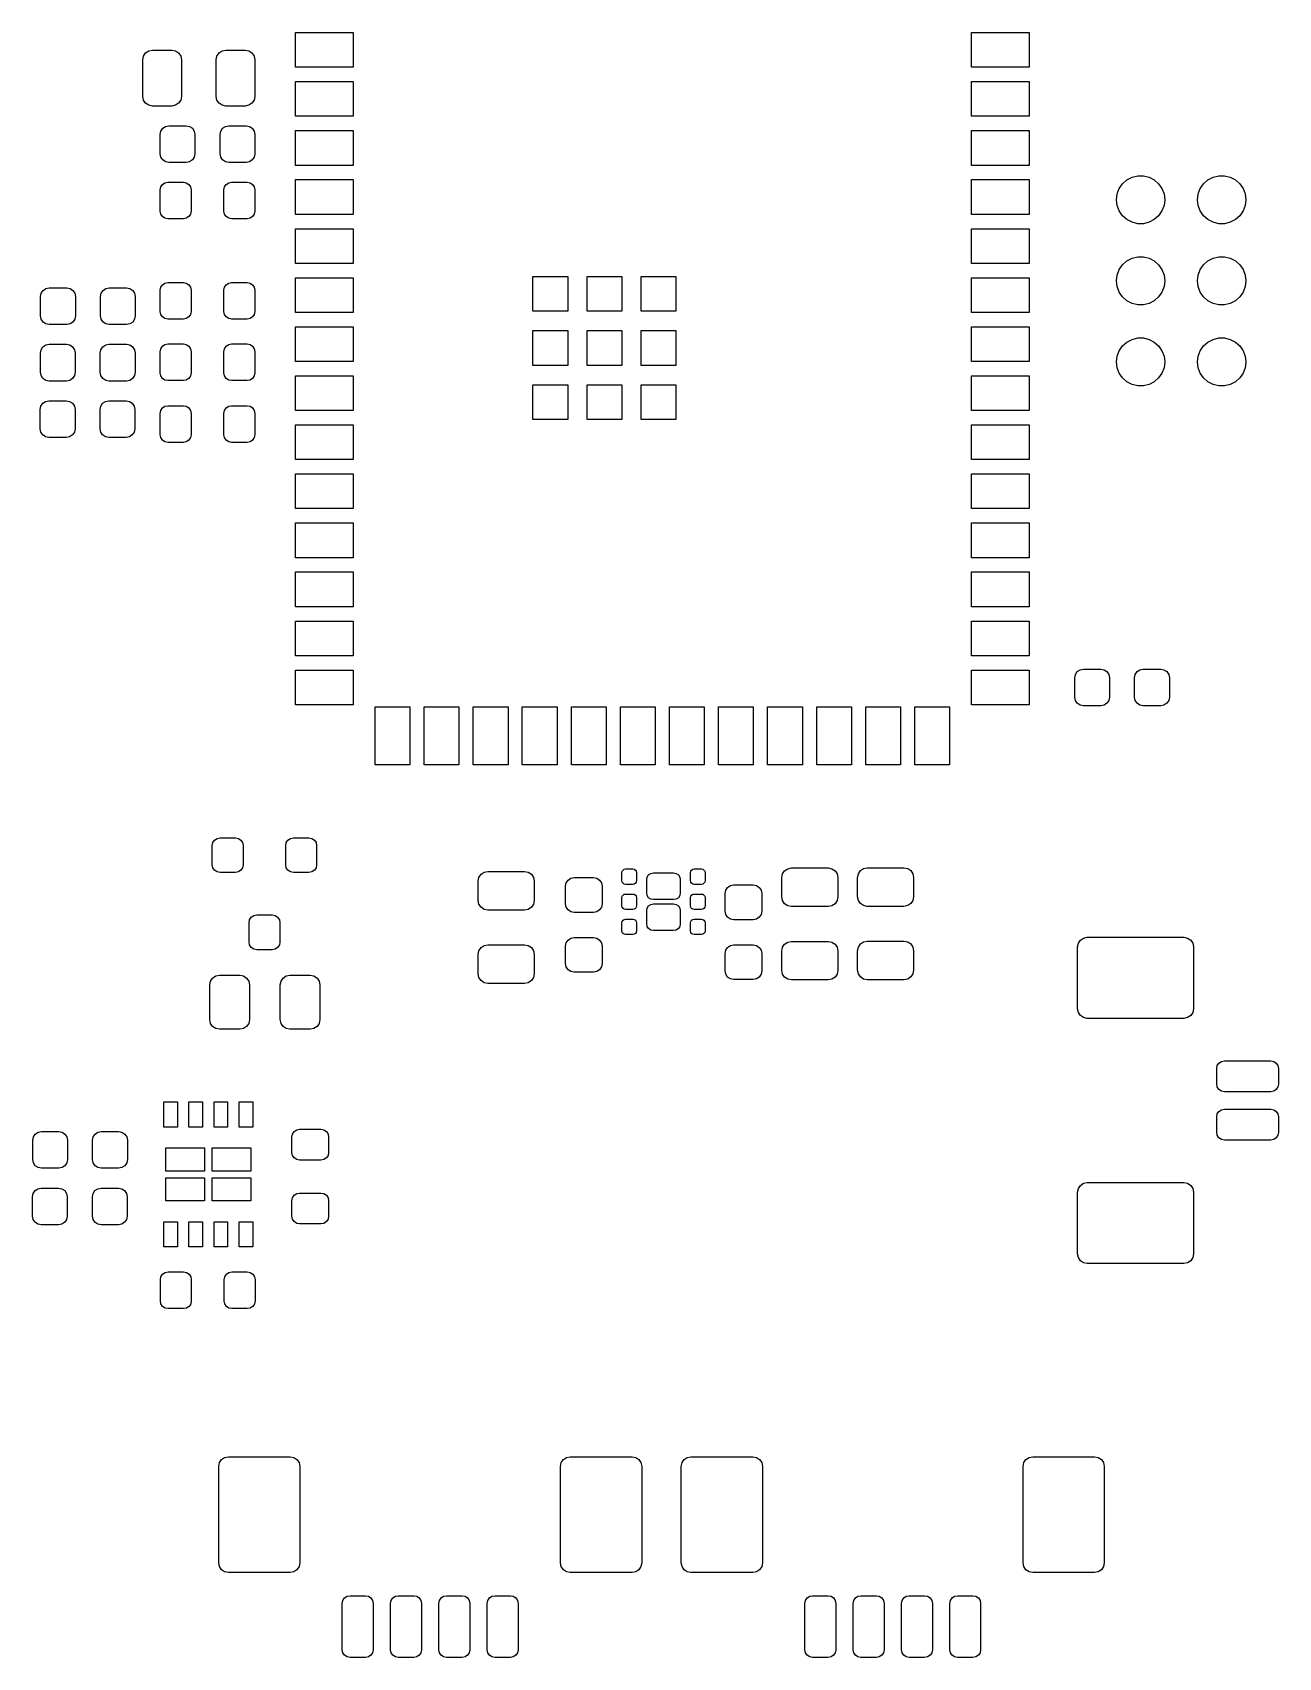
# Model space of a CAD drawing. Extents: x 139.1 to 171.4, y -119.5 to -77.5.
import ezdxf

# ---------------------------------------------------------------- set-up
doc = ezdxf.new("R2010")
doc.units = 0
doc.layers.add('BLACK', color=7, linetype='CONTINUOUS')

msp = doc.modelspace()

# ---------------------------------------------------------------- linework, layer by layer
at = {"layer": 'BLACK', "linetype": 'CONTINUOUS'}
for p, q in [((145.94, -78.35), (145.94, -77.45)), ((145.94, -77.45), (147.44, -77.45)), ((147.44, -77.45), (147.44, -78.35)), ((163.44, -78.35), (163.44, -77.45)), ((163.44, -77.45), (164.94, -77.45)), ((164.94, -77.45), (164.94, -78.35)), ((141.99, -78.155), (142.00903, -78.059329)), ((141.99, -79.105), (141.99, -78.155)), ((142.00903, -78.059329), (142.063223, -77.978223)), ((142.063223, -77.978223), (142.144329, -77.92403)), ((142.144329, -77.92403), (142.24, -77.905)), ((142.24, -77.905), (142.74, -77.905)), ((142.74, -77.905), (142.835671, -77.92403)), ((142.835671, -77.92403), (142.916777, -77.978223)), ((142.916777, -77.978223), (142.97097, -78.059329)), ((142.97097, -78.059329), (142.99, -78.155)), ((142.99, -78.155), (142.99, -79.105)), ((143.89, -78.155), (143.90903, -78.059329)), ((143.89, -79.105), (143.89, -78.155)), ((143.90903, -78.059329), (143.963223, -77.978223)), ((143.963223, -77.978223), (144.044329, -77.92403)), ((144.044329, -77.92403), (144.14, -77.905)), ((144.14, -77.905), (144.64, -77.905)), ((144.64, -77.905), (144.735671, -77.92403)), ((144.735671, -77.92403), (144.816777, -77.978223)), ((144.816777, -77.978223), (144.87097, -78.059329)), ((144.87097, -78.059329), (144.89, -78.155)), ((144.89, -78.155), (144.89, -79.105)), ((147.44, -78.35), (145.94, -78.35)), ((164.94, -78.35), (163.44, -78.35)), ((142.00903, -79.200671), (141.99, -79.105)), ((142.99, -79.105), (142.97097, -79.200671)), ((143.90903, -79.200671), (143.89, -79.105)), ((144.89, -79.105), (144.87097, -79.200671)), ((145.94, -79.62), (145.94, -78.72)), ((145.94, -78.72), (147.44, -78.72)), ((147.44, -78.72), (147.44, -79.62)), ((163.44, -79.62), (163.44, -78.72)), ((163.44, -78.72), (164.94, -78.72)), ((164.94, -78.72), (164.94, -79.62)), ((142.063223, -79.281777), (142.00903, -79.200671)), ((142.144329, -79.33597), (142.063223, -79.281777)), ((142.24, -79.355), (142.144329, -79.33597)), ((142.74, -79.355), (142.24, -79.355)), ((142.835671, -79.33597), (142.74, -79.355)), ((142.916777, -79.281777), (142.835671, -79.33597)), ((142.97097, -79.200671), (142.916777, -79.281777)), ((143.963223, -79.281777), (143.90903, -79.200671)), ((144.044329, -79.33597), (143.963223, -79.281777)), ((144.14, -79.355), (144.044329, -79.33597)), ((144.64, -79.355), (144.14, -79.355)), ((144.735671, -79.33597), (144.64, -79.355)), ((144.816777, -79.281777), (144.735671, -79.33597)), ((144.87097, -79.200671), (144.816777, -79.281777)), ((142.457127, -80.003896), (142.505901, -79.930901)), ((142.505901, -79.930901), (142.578896, -79.882127)), ((142.578896, -79.882127), (142.665, -79.865)), ((142.665, -79.865), (143.115, -79.865)), ((143.115, -79.865), (143.201104, -79.882127)), ((143.201104, -79.882127), (143.274099, -79.930901)), ((143.274099, -79.930901), (143.322873, -80.003896)), ((144.007127, -80.003896), (144.055901, -79.930901)), ((144.055901, -79.930901), (144.128896, -79.882127)), ((144.128896, -79.882127), (144.215, -79.865)), ((144.215, -79.865), (144.665, -79.865)), ((144.665, -79.865), (144.751104, -79.882127)), ((144.751104, -79.882127), (144.824099, -79.930901)), ((144.824099, -79.930901), (144.872873, -80.003896)), ((147.44, -79.62), (145.94, -79.62)), ((164.94, -79.62), (163.44, -79.62)), ((142.44, -80.09), (142.457127, -80.003896)), ((142.44, -80.59), (142.44, -80.09)), ((143.322873, -80.003896), (143.34, -80.09)), ((143.34, -80.09), (143.34, -80.59)), ((143.99, -80.09), (144.007127, -80.003896)), ((143.99, -80.59), (143.99, -80.09)), ((144.872873, -80.003896), (144.89, -80.09)), ((144.89, -80.09), (144.89, -80.59)), ((145.94, -80.89), (145.94, -79.99)), ((145.94, -79.99), (147.44, -79.99)), ((147.44, -79.99), (147.44, -80.89)), ((163.44, -80.89), (163.44, -79.99)), ((163.44, -79.99), (164.94, -79.99)), ((164.94, -79.99), (164.94, -80.89)), ((142.457127, -80.676104), (142.44, -80.59)), ((142.505901, -80.749099), (142.457127, -80.676104)), ((142.578896, -80.797873), (142.505901, -80.749099)), ((143.274099, -80.749099), (143.201104, -80.797873)), ((143.322873, -80.676104), (143.274099, -80.749099)), ((143.34, -80.59), (143.322873, -80.676104)), ((144.007127, -80.676104), (143.99, -80.59)), ((144.055901, -80.749099), (144.007127, -80.676104)), ((144.128896, -80.797873), (144.055901, -80.749099)), ((144.824099, -80.749099), (144.751104, -80.797873)), ((144.872873, -80.676104), (144.824099, -80.749099)), ((144.89, -80.59), (144.872873, -80.676104)), ((142.665, -80.815), (142.578896, -80.797873)), ((143.115, -80.815), (142.665, -80.815)), ((143.201104, -80.797873), (143.115, -80.815)), ((144.215, -80.815), (144.128896, -80.797873)), ((144.665, -80.815), (144.215, -80.815)), ((144.751104, -80.797873), (144.665, -80.815)), ((147.44, -80.89), (145.94, -80.89)), ((164.94, -80.89), (163.44, -80.89)), ((167.46496, -81.265635), (167.598372, -81.195615)), ((167.598372, -81.195615), (167.744665, -81.159557)), ((167.744665, -81.159557), (167.895335, -81.159557)), ((167.895335, -81.159557), (168.041628, -81.195615)), ((168.041628, -81.195615), (168.17504, -81.265635)), ((169.56496, -81.265635), (169.698372, -81.195615)), ((169.698372, -81.195615), (169.844665, -81.159557)), ((169.844665, -81.159557), (169.995335, -81.159557)), ((169.995335, -81.159557), (170.141628, -81.195615)), ((170.141628, -81.195615), (170.27504, -81.265635)), ((142.44, -81.525), (142.455224, -81.448463)), ((142.44, -82.075), (142.44, -81.525)), ((142.455224, -81.448463), (142.498579, -81.383579)), ((142.498579, -81.383579), (142.563463, -81.340224)), ((142.563463, -81.340224), (142.64, -81.325)), ((142.64, -81.325), (143.04, -81.325)), ((143.04, -81.325), (143.116537, -81.340224)), ((143.116537, -81.340224), (143.181421, -81.383579)), ((143.181421, -81.383579), (143.224776, -81.448463)), ((143.224776, -81.448463), (143.24, -81.525)), ((143.24, -81.525), (143.24, -82.075)), ((144.09, -81.525), (144.105224, -81.448463)), ((144.09, -82.075), (144.09, -81.525)), ((144.105224, -81.448463), (144.148579, -81.383579)), ((144.148579, -81.383579), (144.213463, -81.340224)), ((144.213463, -81.340224), (144.29, -81.325)), ((144.29, -81.325), (144.69, -81.325)), ((144.69, -81.325), (144.766537, -81.340224)), ((144.766537, -81.340224), (144.831421, -81.383579)), ((144.831421, -81.383579), (144.874776, -81.448463)), ((144.874776, -81.448463), (144.89, -81.525)), ((144.89, -81.525), (144.89, -82.075)), ((145.94, -82.16), (145.94, -81.26)), ((145.94, -81.26), (147.44, -81.26)), ((147.44, -81.26), (147.44, -82.16)), ((163.44, -82.16), (163.44, -81.26)), ((163.44, -81.26), (164.94, -81.26)), ((164.94, -81.26), (164.94, -82.16)), ((167.195, -81.78), (167.213161, -81.630428)), ((167.213161, -81.630428), (167.26659, -81.489548)), ((167.26659, -81.489548), (167.352181, -81.365548)), ((167.352181, -81.365548), (167.46496, -81.265635)), ((168.17504, -81.265635), (168.287819, -81.365548)), ((168.287819, -81.365548), (168.37341, -81.489548)), ((168.37341, -81.489548), (168.426839, -81.630428)), ((168.426839, -81.630428), (168.445, -81.78)), ((169.295, -81.78), (169.313161, -81.630428)), ((169.313161, -81.630428), (169.36659, -81.489548)), ((169.36659, -81.489548), (169.452181, -81.365548)), ((169.452181, -81.365548), (169.56496, -81.265635)), ((170.27504, -81.265635), (170.387819, -81.365548)), ((170.387819, -81.365548), (170.47341, -81.489548)), ((170.47341, -81.489548), (170.526839, -81.630428)), ((170.526839, -81.630428), (170.545, -81.78)), ((167.213161, -81.929572), (167.195, -81.78)), ((167.26659, -82.070452), (167.213161, -81.929572)), ((168.426839, -81.929572), (168.37341, -82.070452)), ((168.445, -81.78), (168.426839, -81.929572)), ((169.313161, -81.929572), (169.295, -81.78)), ((169.36659, -82.070452), (169.313161, -81.929572)), ((170.526839, -81.929572), (170.47341, -82.070452)), ((170.545, -81.78), (170.526839, -81.929572)), ((142.455224, -82.151537), (142.44, -82.075)), ((142.498579, -82.216421), (142.455224, -82.151537)), ((142.563463, -82.259776), (142.498579, -82.216421)), ((142.64, -82.275), (142.563463, -82.259776)), ((143.04, -82.275), (142.64, -82.275)), ((143.116537, -82.259776), (143.04, -82.275)), ((143.181421, -82.216421), (143.116537, -82.259776)), ((143.224776, -82.151537), (143.181421, -82.216421)), ((143.24, -82.075), (143.224776, -82.151537)), ((144.105224, -82.151537), (144.09, -82.075)), ((144.148579, -82.216421), (144.105224, -82.151537)), ((144.213463, -82.259776), (144.148579, -82.216421)), ((144.29, -82.275), (144.213463, -82.259776)), ((144.69, -82.275), (144.29, -82.275)), ((144.766537, -82.259776), (144.69, -82.275)), ((144.831421, -82.216421), (144.766537, -82.259776)), ((144.874776, -82.151537), (144.831421, -82.216421)), ((144.89, -82.075), (144.874776, -82.151537)), ((147.44, -82.16), (145.94, -82.16)), ((164.94, -82.16), (163.44, -82.16)), ((167.352181, -82.194452), (167.26659, -82.070452)), ((167.46496, -82.294365), (167.352181, -82.194452)), ((167.598372, -82.364385), (167.46496, -82.294365)), ((167.744665, -82.400443), (167.598372, -82.364385)), ((167.895335, -82.400443), (167.744665, -82.400443)), ((168.041628, -82.364385), (167.895335, -82.400443)), ((168.17504, -82.294365), (168.041628, -82.364385)), ((168.287819, -82.194452), (168.17504, -82.294365)), ((168.37341, -82.070452), (168.287819, -82.194452)), ((169.452181, -82.194452), (169.36659, -82.070452)), ((169.56496, -82.294365), (169.452181, -82.194452)), ((169.698372, -82.364385), (169.56496, -82.294365)), ((169.844665, -82.400443), (169.698372, -82.364385)), ((169.995335, -82.400443), (169.844665, -82.400443)), ((170.141628, -82.364385), (169.995335, -82.400443)), ((170.27504, -82.294365), (170.141628, -82.364385)), ((170.387819, -82.194452), (170.27504, -82.294365)), ((170.47341, -82.070452), (170.387819, -82.194452)), ((145.94, -83.43), (145.94, -82.53)), ((145.94, -82.53), (147.44, -82.53)), ((147.44, -82.53), (147.44, -83.43)), ((163.44, -83.43), (163.44, -82.53)), ((163.44, -82.53), (164.94, -82.53)), ((164.94, -82.53), (164.94, -83.43)), ((167.46496, -83.365635), (167.598372, -83.295615)), ((167.598372, -83.295615), (167.744665, -83.259557)), ((167.744665, -83.259557), (167.895335, -83.259557)), ((167.895335, -83.259557), (168.041628, -83.295615)), ((168.041628, -83.295615), (168.17504, -83.365635)), ((169.56496, -83.365635), (169.698372, -83.295615)), ((169.698372, -83.295615), (169.844665, -83.259557)), ((169.844665, -83.259557), (169.995335, -83.259557)), ((169.995335, -83.259557), (170.141628, -83.295615)), ((170.141628, -83.295615), (170.27504, -83.365635)), ((147.44, -83.43), (145.94, -83.43)), ((164.94, -83.43), (163.44, -83.43)), ((167.195, -83.88), (167.213161, -83.730428)), ((167.213161, -83.730428), (167.26659, -83.589548)), ((167.26659, -83.589548), (167.352181, -83.465548)), ((167.352181, -83.465548), (167.46496, -83.365635)), ((168.17504, -83.365635), (168.287819, -83.465548)), ((168.287819, -83.465548), (168.37341, -83.589548)), ((168.37341, -83.589548), (168.426839, -83.730428)), ((168.426839, -83.730428), (168.445, -83.88)), ((169.295, -83.88), (169.313161, -83.730428)), ((169.313161, -83.730428), (169.36659, -83.589548)), ((169.36659, -83.589548), (169.452181, -83.465548)), ((169.452181, -83.465548), (169.56496, -83.365635)), ((170.27504, -83.365635), (170.387819, -83.465548)), ((170.387819, -83.465548), (170.47341, -83.589548)), ((170.47341, -83.589548), (170.526839, -83.730428)), ((170.526839, -83.730428), (170.545, -83.88)), ((139.362127, -84.203896), (139.410901, -84.130901)), ((139.410901, -84.130901), (139.483896, -84.082127)), ((139.483896, -84.082127), (139.57, -84.065)), ((139.57, -84.065), (140.02, -84.065)), ((140.02, -84.065), (140.106104, -84.082127)), ((140.106104, -84.082127), (140.179099, -84.130901)), ((140.179099, -84.130901), (140.227873, -84.203896)), ((140.912127, -84.203896), (140.960901, -84.130901)), ((140.960901, -84.130901), (141.033896, -84.082127)), ((141.033896, -84.082127), (141.12, -84.065)), ((141.12, -84.065), (141.57, -84.065)), ((141.57, -84.065), (141.656104, -84.082127)), ((141.656104, -84.082127), (141.729099, -84.130901)), ((141.729099, -84.130901), (141.777873, -84.203896)), ((142.44, -84.125), (142.455224, -84.048463)), ((142.44, -84.675), (142.44, -84.125)), ((142.455224, -84.048463), (142.498579, -83.983579)), ((142.498579, -83.983579), (142.563463, -83.940224)), ((142.563463, -83.940224), (142.64, -83.925)), ((142.64, -83.925), (143.04, -83.925)), ((143.04, -83.925), (143.116537, -83.940224)), ((143.116537, -83.940224), (143.181421, -83.983579)), ((143.181421, -83.983579), (143.224776, -84.048463)), ((143.224776, -84.048463), (143.24, -84.125)), ((143.24, -84.125), (143.24, -84.675)), ((144.09, -84.125), (144.105224, -84.048463)), ((144.09, -84.675), (144.09, -84.125)), ((144.105224, -84.048463), (144.148579, -83.983579)), ((144.148579, -83.983579), (144.213463, -83.940224)), ((144.213463, -83.940224), (144.29, -83.925)), ((144.29, -83.925), (144.69, -83.925)), ((144.69, -83.925), (144.766537, -83.940224)), ((144.766537, -83.940224), (144.831421, -83.983579)), ((144.831421, -83.983579), (144.874776, -84.048463)), ((144.874776, -84.048463), (144.89, -84.125)), ((144.89, -84.125), (144.89, -84.675)), ((145.94, -84.7), (145.94, -83.8)), ((145.94, -83.8), (147.44, -83.8)), ((147.44, -83.8), (147.44, -84.7)), ((152.09, -84.67), (152.09, -83.77)), ((152.09, -83.77), (152.99, -83.77)), ((152.99, -83.77), (152.99, -84.67)), ((153.49, -84.67), (153.49, -83.77)), ((153.49, -83.77), (154.39, -83.77)), ((154.39, -83.77), (154.39, -84.67)), ((154.89, -84.67), (154.89, -83.77)), ((154.89, -83.77), (155.79, -83.77)), ((155.79, -83.77), (155.79, -84.67)), ((163.44, -84.7), (163.44, -83.8)), ((163.44, -83.8), (164.94, -83.8)), ((164.94, -83.8), (164.94, -84.7)), ((167.213161, -84.029572), (167.195, -83.88)), ((167.26659, -84.170452), (167.213161, -84.029572)), ((168.426839, -84.029572), (168.37341, -84.170452)), ((168.445, -83.88), (168.426839, -84.029572)), ((169.313161, -84.029572), (169.295, -83.88)), ((169.36659, -84.170452), (169.313161, -84.029572)), ((170.526839, -84.029572), (170.47341, -84.170452)), ((170.545, -83.88), (170.526839, -84.029572)), ((139.345, -84.29), (139.362127, -84.203896)), ((139.345, -84.79), (139.345, -84.29)), ((140.227873, -84.203896), (140.245, -84.29)), ((140.245, -84.29), (140.245, -84.79)), ((140.895, -84.29), (140.912127, -84.203896)), ((140.895, -84.79), (140.895, -84.29)), ((141.777873, -84.203896), (141.795, -84.29)), ((141.795, -84.29), (141.795, -84.79)), ((167.352181, -84.294452), (167.26659, -84.170452)), ((167.46496, -84.394365), (167.352181, -84.294452)), ((167.598372, -84.464385), (167.46496, -84.394365)), ((167.744665, -84.500443), (167.598372, -84.464385)), ((167.895335, -84.500443), (167.744665, -84.500443)), ((168.041628, -84.464385), (167.895335, -84.500443)), ((168.17504, -84.394365), (168.041628, -84.464385)), ((168.287819, -84.294452), (168.17504, -84.394365)), ((168.37341, -84.170452), (168.287819, -84.294452)), ((169.452181, -84.294452), (169.36659, -84.170452)), ((169.56496, -84.394365), (169.452181, -84.294452)), ((169.698372, -84.464385), (169.56496, -84.394365)), ((169.844665, -84.500443), (169.698372, -84.464385)), ((169.995335, -84.500443), (169.844665, -84.500443)), ((170.141628, -84.464385), (169.995335, -84.500443)), ((170.27504, -84.394365), (170.141628, -84.464385)), ((170.387819, -84.294452), (170.27504, -84.394365)), ((170.47341, -84.170452), (170.387819, -84.294452)), ((139.362127, -84.876104), (139.345, -84.79)), ((139.410901, -84.949099), (139.362127, -84.876104)), ((139.483896, -84.997873), (139.410901, -84.949099)), ((139.57, -85.015), (139.483896, -84.997873)), ((140.106104, -84.997873), (140.02, -85.015)), ((140.179099, -84.949099), (140.106104, -84.997873)), ((140.227873, -84.876104), (140.179099, -84.949099)), ((140.245, -84.79), (140.227873, -84.876104)), ((140.912127, -84.876104), (140.895, -84.79)), ((140.960901, -84.949099), (140.912127, -84.876104)), ((141.033896, -84.997873), (140.960901, -84.949099)), ((141.12, -85.015), (141.033896, -84.997873)), ((141.656104, -84.997873), (141.57, -85.015)), ((141.729099, -84.949099), (141.656104, -84.997873)), ((141.777873, -84.876104), (141.729099, -84.949099)), ((141.795, -84.79), (141.777873, -84.876104)), ((142.455224, -84.751537), (142.44, -84.675)), ((142.498579, -84.816421), (142.455224, -84.751537)), ((142.563463, -84.859776), (142.498579, -84.816421)), ((142.64, -84.875), (142.563463, -84.859776)), ((143.04, -84.875), (142.64, -84.875)), ((143.116537, -84.859776), (143.04, -84.875)), ((143.181421, -84.816421), (143.116537, -84.859776)), ((143.224776, -84.751537), (143.181421, -84.816421)), ((143.24, -84.675), (143.224776, -84.751537)), ((144.105224, -84.751537), (144.09, -84.675)), ((144.148579, -84.816421), (144.105224, -84.751537)), ((144.213463, -84.859776), (144.148579, -84.816421)), ((144.29, -84.875), (144.213463, -84.859776)), ((144.69, -84.875), (144.29, -84.875)), ((144.766537, -84.859776), (144.69, -84.875)), ((144.831421, -84.816421), (144.766537, -84.859776)), ((144.874776, -84.751537), (144.831421, -84.816421)), ((144.89, -84.675), (144.874776, -84.751537)), ((147.44, -84.7), (145.94, -84.7)), ((152.99, -84.67), (152.09, -84.67)), ((154.39, -84.67), (153.49, -84.67)), ((155.79, -84.67), (154.89, -84.67)), ((164.94, -84.7), (163.44, -84.7)), ((140.02, -85.015), (139.57, -85.015)), ((141.57, -85.015), (141.12, -85.015)), ((145.94, -85.97), (145.94, -85.07)), ((145.94, -85.07), (147.44, -85.07)), ((147.44, -85.07), (147.44, -85.97)), ((152.09, -86.07), (152.09, -85.17)), ((152.09, -85.17), (152.99, -85.17)), ((152.99, -85.17), (152.99, -86.07)), ((153.49, -86.07), (153.49, -85.17)), ((153.49, -85.17), (154.39, -85.17)), ((154.39, -85.17), (154.39, -86.07)), ((154.89, -86.07), (154.89, -85.17)), ((154.89, -85.17), (155.79, -85.17)), ((155.79, -85.17), (155.79, -86.07)), ((163.44, -85.97), (163.44, -85.07)), ((163.44, -85.07), (164.94, -85.07)), ((164.94, -85.07), (164.94, -85.97)), ((167.46496, -85.465635), (167.598372, -85.395615)), ((167.598372, -85.395615), (167.744665, -85.359557)), ((167.744665, -85.359557), (167.895335, -85.359557)), ((167.895335, -85.359557), (168.041628, -85.395615)), ((168.041628, -85.395615), (168.17504, -85.465635)), ((169.56496, -85.465635), (169.698372, -85.395615)), ((169.698372, -85.395615), (169.844665, -85.359557)), ((169.844665, -85.359557), (169.995335, -85.359557)), ((169.995335, -85.359557), (170.141628, -85.395615)), ((170.141628, -85.395615), (170.27504, -85.465635)), ((139.34, -85.75), (139.357127, -85.663896)), ((139.34, -86.25), (139.34, -85.75)), ((139.357127, -85.663896), (139.405901, -85.590901)), ((139.405901, -85.590901), (139.478896, -85.542127)), ((139.478896, -85.542127), (139.565, -85.525)), ((139.565, -85.525), (140.015, -85.525)), ((140.015, -85.525), (140.101104, -85.542127)), ((140.101104, -85.542127), (140.174099, -85.590901)), ((140.174099, -85.590901), (140.222873, -85.663896)), ((140.222873, -85.663896), (140.24, -85.75)), ((140.24, -85.75), (140.24, -86.25)), ((140.89, -85.75), (140.907127, -85.663896)), ((140.89, -86.25), (140.89, -85.75)), ((140.907127, -85.663896), (140.955901, -85.590901)), ((140.955901, -85.590901), (141.028896, -85.542127)), ((141.028896, -85.542127), (141.115, -85.525)), ((141.115, -85.525), (141.565, -85.525)), ((141.565, -85.525), (141.651104, -85.542127)), ((141.651104, -85.542127), (141.724099, -85.590901)), ((141.724099, -85.590901), (141.772873, -85.663896)), ((141.772873, -85.663896), (141.79, -85.75)), ((141.79, -85.75), (141.79, -86.25)), ((142.44, -85.715), (142.455224, -85.638463)), ((142.44, -86.265), (142.44, -85.715)), ((142.455224, -85.638463), (142.498579, -85.573579)), ((142.498579, -85.573579), (142.563463, -85.530224)), ((142.563463, -85.530224), (142.64, -85.515)), ((142.64, -85.515), (143.04, -85.515)), ((143.04, -85.515), (143.116537, -85.530224)), ((143.116537, -85.530224), (143.181421, -85.573579)), ((143.181421, -85.573579), (143.224776, -85.638463)), ((143.224776, -85.638463), (143.24, -85.715)), ((143.24, -85.715), (143.24, -86.265)), ((144.09, -85.715), (144.105224, -85.638463)), ((144.09, -86.265), (144.09, -85.715)), ((144.105224, -85.638463), (144.148579, -85.573579)), ((144.148579, -85.573579), (144.213463, -85.530224)), ((144.213463, -85.530224), (144.29, -85.515)), ((144.29, -85.515), (144.69, -85.515)), ((144.69, -85.515), (144.766537, -85.530224)), ((144.766537, -85.530224), (144.831421, -85.573579)), ((144.831421, -85.573579), (144.874776, -85.638463)), ((144.874776, -85.638463), (144.89, -85.715)), ((144.89, -85.715), (144.89, -86.265)), ((167.195, -85.98), (167.213161, -85.830428)), ((167.213161, -85.830428), (167.26659, -85.689548)), ((167.26659, -85.689548), (167.352181, -85.565548)), ((167.352181, -85.565548), (167.46496, -85.465635)), ((168.17504, -85.465635), (168.287819, -85.565548)), ((168.287819, -85.565548), (168.37341, -85.689548)), ((168.37341, -85.689548), (168.426839, -85.830428)), ((168.426839, -85.830428), (168.445, -85.98)), ((169.295, -85.98), (169.313161, -85.830428)), ((169.313161, -85.830428), (169.36659, -85.689548)), ((169.36659, -85.689548), (169.452181, -85.565548)), ((169.452181, -85.565548), (169.56496, -85.465635)), ((170.27504, -85.465635), (170.387819, -85.565548)), ((170.387819, -85.565548), (170.47341, -85.689548)), ((170.47341, -85.689548), (170.526839, -85.830428)), ((170.526839, -85.830428), (170.545, -85.98)), ((139.357127, -86.336104), (139.34, -86.25)), ((140.24, -86.25), (140.222873, -86.336104)), ((140.907127, -86.336104), (140.89, -86.25)), ((141.79, -86.25), (141.772873, -86.336104)), ((147.44, -85.97), (145.94, -85.97)), ((152.99, -86.07), (152.09, -86.07)), ((154.39, -86.07), (153.49, -86.07)), ((155.79, -86.07), (154.89, -86.07)), ((164.94, -85.97), (163.44, -85.97)), ((167.213161, -86.129572), (167.195, -85.98)), ((167.26659, -86.270452), (167.213161, -86.129572)), ((168.426839, -86.129572), (168.37341, -86.270452)), ((168.445, -85.98), (168.426839, -86.129572)), ((169.313161, -86.129572), (169.295, -85.98)), ((169.36659, -86.270452), (169.313161, -86.129572)), ((170.526839, -86.129572), (170.47341, -86.270452)), ((170.545, -85.98), (170.526839, -86.129572)), ((139.405901, -86.409099), (139.357127, -86.336104)), ((139.478896, -86.457873), (139.405901, -86.409099)), ((139.565, -86.475), (139.478896, -86.457873)), ((140.015, -86.475), (139.565, -86.475)), ((140.101104, -86.457873), (140.015, -86.475)), ((140.174099, -86.409099), (140.101104, -86.457873)), ((140.222873, -86.336104), (140.174099, -86.409099)), ((140.955901, -86.409099), (140.907127, -86.336104)), ((141.028896, -86.457873), (140.955901, -86.409099)), ((141.115, -86.475), (141.028896, -86.457873)), ((141.565, -86.475), (141.115, -86.475)), ((141.651104, -86.457873), (141.565, -86.475)), ((141.724099, -86.409099), (141.651104, -86.457873)), ((141.772873, -86.336104), (141.724099, -86.409099)), ((142.455224, -86.341537), (142.44, -86.265)), ((142.498579, -86.406421), (142.455224, -86.341537)), ((142.563463, -86.449776), (142.498579, -86.406421)), ((142.64, -86.465), (142.563463, -86.449776)), ((143.04, -86.465), (142.64, -86.465)), ((143.116537, -86.449776), (143.04, -86.465)), ((143.181421, -86.406421), (143.116537, -86.449776)), ((143.224776, -86.341537), (143.181421, -86.406421)), ((143.24, -86.265), (143.224776, -86.341537)), ((144.105224, -86.341537), (144.09, -86.265)), ((144.148579, -86.406421), (144.105224, -86.341537)), ((144.213463, -86.449776), (144.148579, -86.406421)), ((144.29, -86.465), (144.213463, -86.449776)), ((144.69, -86.465), (144.29, -86.465)), ((144.766537, -86.449776), (144.69, -86.465)), ((144.831421, -86.406421), (144.766537, -86.449776)), ((144.874776, -86.341537), (144.831421, -86.406421)), ((144.89, -86.265), (144.874776, -86.341537)), ((145.94, -87.24), (145.94, -86.34)), ((145.94, -86.34), (147.44, -86.34)), ((147.44, -86.34), (147.44, -87.24)), ((152.09, -87.47), (152.09, -86.57)), ((152.09, -86.57), (152.99, -86.57)), ((152.99, -86.57), (152.99, -87.47)), ((153.49, -87.47), (153.49, -86.57)), ((153.49, -86.57), (154.39, -86.57)), ((154.39, -86.57), (154.39, -87.47)), ((154.89, -87.47), (154.89, -86.57)), ((154.89, -86.57), (155.79, -86.57)), ((155.79, -86.57), (155.79, -87.47)), ((163.44, -87.24), (163.44, -86.34)), ((163.44, -86.34), (164.94, -86.34)), ((164.94, -86.34), (164.94, -87.24)), ((167.352181, -86.394452), (167.26659, -86.270452)), ((167.46496, -86.494365), (167.352181, -86.394452)), ((167.598372, -86.564385), (167.46496, -86.494365)), ((167.744665, -86.600443), (167.598372, -86.564385)), ((167.895335, -86.600443), (167.744665, -86.600443)), ((168.041628, -86.564385), (167.895335, -86.600443)), ((168.17504, -86.494365), (168.041628, -86.564385)), ((168.287819, -86.394452), (168.17504, -86.494365)), ((168.37341, -86.270452), (168.287819, -86.394452)), ((169.452181, -86.394452), (169.36659, -86.270452)), ((169.56496, -86.494365), (169.452181, -86.394452)), ((169.698372, -86.564385), (169.56496, -86.494365)), ((169.844665, -86.600443), (169.698372, -86.564385)), ((169.995335, -86.600443), (169.844665, -86.600443)), ((170.141628, -86.564385), (169.995335, -86.600443)), ((170.27504, -86.494365), (170.141628, -86.564385)), ((170.387819, -86.394452), (170.27504, -86.494365)), ((170.47341, -86.270452), (170.387819, -86.394452)), ((139.352127, -87.123896), (139.400901, -87.050901)), ((139.400901, -87.050901), (139.473896, -87.002127)), ((139.473896, -87.002127), (139.56, -86.985)), ((139.56, -86.985), (140.01, -86.985)), ((140.01, -86.985), (140.096104, -87.002127)), ((140.096104, -87.002127), (140.169099, -87.050901)), ((140.169099, -87.050901), (140.217873, -87.123896)), ((140.902127, -87.123896), (140.950901, -87.050901)), ((140.950901, -87.050901), (141.023896, -87.002127)), ((141.023896, -87.002127), (141.11, -86.985)), ((141.11, -86.985), (141.56, -86.985)), ((141.56, -86.985), (141.646104, -87.002127)), ((141.646104, -87.002127), (141.719099, -87.050901)), ((141.719099, -87.050901), (141.767873, -87.123896)), ((139.335, -87.21), (139.352127, -87.123896)), ((139.335, -87.71), (139.335, -87.21)), ((140.217873, -87.123896), (140.235, -87.21)), ((140.235, -87.21), (140.235, -87.71)), ((140.885, -87.21), (140.902127, -87.123896)), ((140.885, -87.71), (140.885, -87.21)), ((141.767873, -87.123896), (141.785, -87.21)), ((141.785, -87.21), (141.785, -87.71)), ((142.44, -87.315), (142.455224, -87.238463)), ((142.44, -87.865), (142.44, -87.315)), ((142.455224, -87.238463), (142.498579, -87.173579)), ((142.498579, -87.173579), (142.563463, -87.130224)), ((142.563463, -87.130224), (142.64, -87.115)), ((142.64, -87.115), (143.04, -87.115)), ((143.04, -87.115), (143.116537, -87.130224)), ((143.116537, -87.130224), (143.181421, -87.173579)), ((143.181421, -87.173579), (143.224776, -87.238463)), ((143.224776, -87.238463), (143.24, -87.315)), ((143.24, -87.315), (143.24, -87.865)), ((144.09, -87.315), (144.105224, -87.238463)), ((144.09, -87.865), (144.09, -87.315)), ((144.105224, -87.238463), (144.148579, -87.173579)), ((144.148579, -87.173579), (144.213463, -87.130224)), ((144.213463, -87.130224), (144.29, -87.115)), ((144.29, -87.115), (144.69, -87.115)), ((144.69, -87.115), (144.766537, -87.130224)), ((144.766537, -87.130224), (144.831421, -87.173579)), ((144.831421, -87.173579), (144.874776, -87.238463)), ((144.874776, -87.238463), (144.89, -87.315)), ((144.89, -87.315), (144.89, -87.865)), ((147.44, -87.24), (145.94, -87.24)), ((152.99, -87.47), (152.09, -87.47)), ((154.39, -87.47), (153.49, -87.47)), ((155.79, -87.47), (154.89, -87.47)), ((164.94, -87.24), (163.44, -87.24)), ((139.352127, -87.796104), (139.335, -87.71)), ((139.400901, -87.869099), (139.352127, -87.796104)), ((139.473896, -87.917873), (139.400901, -87.869099)), ((139.56, -87.935), (139.473896, -87.917873)), ((140.01, -87.935), (139.56, -87.935)), ((140.096104, -87.917873), (140.01, -87.935)), ((140.169099, -87.869099), (140.096104, -87.917873)), ((140.217873, -87.796104), (140.169099, -87.869099)), ((140.235, -87.71), (140.217873, -87.796104)), ((140.902127, -87.796104), (140.885, -87.71)), ((140.950901, -87.869099), (140.902127, -87.796104)), ((141.023896, -87.917873), (140.950901, -87.869099)), ((141.11, -87.935), (141.023896, -87.917873)), ((141.56, -87.935), (141.11, -87.935)), ((141.646104, -87.917873), (141.56, -87.935)), ((141.719099, -87.869099), (141.646104, -87.917873)), ((141.767873, -87.796104), (141.719099, -87.869099)), ((141.785, -87.71), (141.767873, -87.796104)), ((142.455224, -87.941537), (142.44, -87.865)), ((142.498579, -88.006421), (142.455224, -87.941537)), ((143.224776, -87.941537), (143.181421, -88.006421)), ((143.24, -87.865), (143.224776, -87.941537)), ((144.105224, -87.941537), (144.09, -87.865)), ((144.148579, -88.006421), (144.105224, -87.941537)), ((144.874776, -87.941537), (144.831421, -88.006421)), ((144.89, -87.865), (144.874776, -87.941537)), ((145.94, -88.51), (145.94, -87.61)), ((145.94, -87.61), (147.44, -87.61)), ((147.44, -87.61), (147.44, -88.51)), ((163.44, -88.51), (163.44, -87.61)), ((163.44, -87.61), (164.94, -87.61)), ((164.94, -87.61), (164.94, -88.51)), ((142.563463, -88.049776), (142.498579, -88.006421)), ((142.64, -88.065), (142.563463, -88.049776)), ((143.04, -88.065), (142.64, -88.065)), ((143.116537, -88.049776), (143.04, -88.065)), ((143.181421, -88.006421), (143.116537, -88.049776)), ((144.213463, -88.049776), (144.148579, -88.006421)), ((144.29, -88.065), (144.213463, -88.049776)), ((144.69, -88.065), (144.29, -88.065)), ((144.766537, -88.049776), (144.69, -88.065)), ((144.831421, -88.006421), (144.766537, -88.049776)), ((147.44, -88.51), (145.94, -88.51)), ((164.94, -88.51), (163.44, -88.51)), ((145.94, -89.78), (145.94, -88.88)), ((145.94, -88.88), (147.44, -88.88)), ((147.44, -88.88), (147.44, -89.78)), ((163.44, -89.78), (163.44, -88.88)), ((163.44, -88.88), (164.94, -88.88)), ((164.94, -88.88), (164.94, -89.78)), ((147.44, -89.78), (145.94, -89.78)), ((164.94, -89.78), (163.44, -89.78)), ((145.94, -91.05), (145.94, -90.15)), ((145.94, -90.15), (147.44, -90.15)), ((147.44, -90.15), (147.44, -91.05)), ((163.44, -91.05), (163.44, -90.15)), ((163.44, -90.15), (164.94, -90.15)), ((164.94, -90.15), (164.94, -91.05)), ((147.44, -91.05), (145.94, -91.05)), ((164.94, -91.05), (163.44, -91.05)), ((145.94, -92.32), (145.94, -91.42)), ((145.94, -91.42), (147.44, -91.42)), ((147.44, -91.42), (147.44, -92.32)), ((163.44, -92.32), (163.44, -91.42)), ((163.44, -91.42), (164.94, -91.42)), ((164.94, -91.42), (164.94, -92.32)), ((147.44, -92.32), (145.94, -92.32)), ((164.94, -92.32), (163.44, -92.32)), ((145.94, -93.59), (145.94, -92.69)), ((145.94, -92.69), (147.44, -92.69)), ((147.44, -92.69), (147.44, -93.59)), ((163.44, -93.59), (163.44, -92.69)), ((163.44, -92.69), (164.94, -92.69)), ((164.94, -92.69), (164.94, -93.59)), ((147.44, -93.59), (145.94, -93.59)), ((164.94, -93.59), (163.44, -93.59)), ((145.94, -94.86), (145.94, -93.96)), ((145.94, -93.96), (147.44, -93.96)), ((147.44, -93.96), (147.44, -94.86)), ((163.44, -94.86), (163.44, -93.96)), ((163.44, -93.96), (164.94, -93.96)), ((164.94, -93.96), (164.94, -94.86)), ((166.115, -94.16), (166.132127, -94.073896)), ((166.115, -94.66), (166.115, -94.16)), ((166.132127, -94.073896), (166.180901, -94.000901)), ((166.180901, -94.000901), (166.253896, -93.952127)), ((166.253896, -93.952127), (166.34, -93.935)), ((166.34, -93.935), (166.79, -93.935)), ((166.79, -93.935), (166.876104, -93.952127)), ((166.876104, -93.952127), (166.949099, -94.000901)), ((166.949099, -94.000901), (166.997873, -94.073896)), ((166.997873, -94.073896), (167.015, -94.16)), ((167.015, -94.16), (167.015, -94.66)), ((167.665, -94.16), (167.682127, -94.073896)), ((167.665, -94.66), (167.665, -94.16)), ((167.682127, -94.073896), (167.730901, -94.000901)), ((167.730901, -94.000901), (167.803896, -93.952127)), ((167.803896, -93.952127), (167.89, -93.935)), ((167.89, -93.935), (168.34, -93.935)), ((168.34, -93.935), (168.426104, -93.952127)), ((168.426104, -93.952127), (168.499099, -94.000901)), ((168.499099, -94.000901), (168.547873, -94.073896)), ((168.547873, -94.073896), (168.565, -94.16)), ((168.565, -94.16), (168.565, -94.66)), ((166.132127, -94.746104), (166.115, -94.66)), ((167.015, -94.66), (166.997873, -94.746104)), ((167.682127, -94.746104), (167.665, -94.66)), ((168.565, -94.66), (168.547873, -94.746104)), ((147.44, -94.86), (145.94, -94.86)), ((148.005, -96.41), (148.005, -94.91)), ((148.005, -94.91), (148.905, -94.91)), ((148.905, -94.91), (148.905, -96.41)), ((149.275, -96.41), (149.275, -94.91)), ((149.275, -94.91), (150.175, -94.91)), ((150.175, -94.91), (150.175, -96.41)), ((150.545, -96.41), (150.545, -94.91)), ((150.545, -94.91), (151.445, -94.91)), ((151.445, -94.91), (151.445, -96.41)), ((151.815, -96.41), (151.815, -94.91)), ((151.815, -94.91), (152.715, -94.91)), ((152.715, -94.91), (152.715, -96.41)), ((153.085, -96.41), (153.085, -94.91)), ((153.085, -94.91), (153.985, -94.91)), ((153.985, -94.91), (153.985, -96.41)), ((154.355, -96.41), (154.355, -94.91)), ((154.355, -94.91), (155.255, -94.91)), ((155.255, -94.91), (155.255, -96.41)), ((155.625, -96.41), (155.625, -94.91)), ((155.625, -94.91), (156.525, -94.91)), ((156.525, -94.91), (156.525, -96.41)), ((156.895, -96.41), (156.895, -94.91)), ((156.895, -94.91), (157.795, -94.91)), ((157.795, -94.91), (157.795, -96.41)), ((158.165, -96.41), (158.165, -94.91)), ((158.165, -94.91), (159.065, -94.91)), ((159.065, -94.91), (159.065, -96.41)), ((159.435, -96.41), (159.435, -94.91)), ((159.435, -94.91), (160.335, -94.91)), ((160.335, -94.91), (160.335, -96.41)), ((160.705, -96.41), (160.705, -94.91)), ((160.705, -94.91), (161.605, -94.91)), ((161.605, -94.91), (161.605, -96.41)), ((161.975, -96.41), (161.975, -94.91)), ((161.975, -94.91), (162.875, -94.91)), ((162.875, -94.91), (162.875, -96.41)), ((164.94, -94.86), (163.44, -94.86)), ((166.180901, -94.819099), (166.132127, -94.746104)), ((166.253896, -94.867873), (166.180901, -94.819099)), ((166.34, -94.885), (166.253896, -94.867873)), ((166.79, -94.885), (166.34, -94.885)), ((166.876104, -94.867873), (166.79, -94.885)), ((166.949099, -94.819099), (166.876104, -94.867873)), ((166.997873, -94.746104), (166.949099, -94.819099)), ((167.730901, -94.819099), (167.682127, -94.746104)), ((167.803896, -94.867873), (167.730901, -94.819099)), ((167.89, -94.885), (167.803896, -94.867873)), ((168.34, -94.885), (167.89, -94.885)), ((168.426104, -94.867873), (168.34, -94.885)), ((168.499099, -94.819099), (168.426104, -94.867873)), ((168.547873, -94.746104), (168.499099, -94.819099)), ((148.905, -96.41), (148.005, -96.41)), ((150.175, -96.41), (149.275, -96.41)), ((151.445, -96.41), (150.545, -96.41)), ((152.715, -96.41), (151.815, -96.41)), ((153.985, -96.41), (153.085, -96.41)), ((155.255, -96.41), (154.355, -96.41)), ((156.525, -96.41), (155.625, -96.41)), ((157.795, -96.41), (156.895, -96.41)), ((159.065, -96.41), (158.165, -96.41)), ((160.335, -96.41), (159.435, -96.41)), ((161.605, -96.41), (160.705, -96.41)), ((162.875, -96.41), (161.975, -96.41)), ((143.79, -98.5025), (143.805224, -98.425963)), ((143.805224, -98.425963), (143.848579, -98.361079)), ((143.848579, -98.361079), (143.913463, -98.317724)), ((143.913463, -98.317724), (143.99, -98.3025)), ((143.99, -98.3025), (144.39, -98.3025)), ((144.39, -98.3025), (144.466537, -98.317724)), ((144.466537, -98.317724), (144.531421, -98.361079)), ((144.531421, -98.361079), (144.574776, -98.425963)), ((144.574776, -98.425963), (144.59, -98.5025)), ((145.69, -98.5025), (145.705224, -98.425963)), ((145.705224, -98.425963), (145.748579, -98.361079)), ((145.748579, -98.361079), (145.813463, -98.317724)), ((145.813463, -98.317724), (145.89, -98.3025)), ((145.89, -98.3025), (146.29, -98.3025)), ((146.29, -98.3025), (146.366537, -98.317724)), ((146.366537, -98.317724), (146.431421, -98.361079)), ((146.431421, -98.361079), (146.474776, -98.425963)), ((146.474776, -98.425963), (146.49, -98.5025)), ((143.79, -99.0025), (143.79, -98.5025)), ((144.59, -98.5025), (144.59, -99.0025)), ((145.69, -99.0025), (145.69, -98.5025)), ((146.49, -98.5025), (146.49, -99.0025)), ((143.805224, -99.079037), (143.79, -99.0025)), ((143.848579, -99.143921), (143.805224, -99.079037)), ((143.913463, -99.187276), (143.848579, -99.143921)), ((143.99, -99.2025), (143.913463, -99.187276)), ((144.39, -99.2025), (143.99, -99.2025)), ((144.466537, -99.187276), (144.39, -99.2025)), ((144.531421, -99.143921), (144.466537, -99.187276)), ((144.574776, -99.079037), (144.531421, -99.143921)), ((144.59, -99.0025), (144.574776, -99.079037)), ((145.705224, -99.079037), (145.69, -99.0025)), ((145.748579, -99.143921), (145.705224, -99.079037)), ((145.813463, -99.187276), (145.748579, -99.143921)), ((145.89, -99.2025), (145.813463, -99.187276)), ((146.29, -99.2025), (145.89, -99.2025)), ((146.366537, -99.187276), (146.29, -99.2025)), ((146.431421, -99.143921), (146.366537, -99.187276)), ((146.474776, -99.079037), (146.431421, -99.143921)), ((146.49, -99.0025), (146.474776, -99.079037)), ((150.69153, -99.329329), (150.745723, -99.248223)), ((150.745723, -99.248223), (150.826829, -99.19403)), ((150.826829, -99.19403), (150.9225, -99.175)), ((150.9225, -99.175), (151.8725, -99.175)), ((151.8725, -99.175), (151.968171, -99.19403)), ((151.968171, -99.19403), (152.049277, -99.248223)), ((152.049277, -99.248223), (152.10347, -99.329329)), ((154.395, -99.20375), (154.402136, -99.167873)), ((154.395, -99.41625), (154.395, -99.20375)), ((154.402136, -99.167873), (154.422459, -99.137459)), ((154.422459, -99.137459), (154.452873, -99.117136)), ((154.452873, -99.117136), (154.48875, -99.11)), ((154.48875, -99.11), (154.67625, -99.11)), ((154.67625, -99.11), (154.712127, -99.117136)), ((154.712127, -99.117136), (154.742541, -99.137459)), ((154.742541, -99.137459), (154.762864, -99.167873)), ((154.762864, -99.167873), (154.77, -99.20375)), ((154.77, -99.20375), (154.77, -99.41625)), ((155.048131, -99.321487), (155.085524, -99.265524)), ((155.085524, -99.265524), (155.141487, -99.228131)), ((155.141487, -99.228131), (155.2075, -99.215)), ((155.2075, -99.215), (155.7325, -99.215)), ((155.7325, -99.215), (155.798513, -99.228131)), ((155.798513, -99.228131), (155.854476, -99.265524)), ((155.854476, -99.265524), (155.891869, -99.321487)), ((156.17, -99.20375), (156.177136, -99.167873)), ((156.17, -99.41625), (156.17, -99.20375)), ((156.177136, -99.167873), (156.197459, -99.137459)), ((156.197459, -99.137459), (156.227873, -99.117136)), ((156.227873, -99.117136), (156.26375, -99.11)), ((156.26375, -99.11), (156.45125, -99.11)), ((156.45125, -99.11), (156.487127, -99.117136)), ((156.487127, -99.117136), (156.517541, -99.137459)), ((156.517541, -99.137459), (156.537864, -99.167873)), ((156.537864, -99.167873), (156.545, -99.20375)), ((156.545, -99.20375), (156.545, -99.41625)), ((158.5325, -99.335), (158.55153, -99.239329)), ((158.55153, -99.239329), (158.605723, -99.158223)), ((158.605723, -99.158223), (158.686829, -99.10403)), ((158.686829, -99.10403), (158.7825, -99.085)), ((158.7825, -99.085), (159.7325, -99.085)), ((159.7325, -99.085), (159.828171, -99.10403)), ((159.828171, -99.10403), (159.909277, -99.158223)), ((159.909277, -99.158223), (159.96347, -99.239329)), ((159.96347, -99.239329), (159.9825, -99.335)), ((160.495, -99.33), (160.51403, -99.234329)), ((160.51403, -99.234329), (160.568223, -99.153223)), ((160.568223, -99.153223), (160.649329, -99.09903)), ((160.649329, -99.09903), (160.745, -99.08)), ((160.745, -99.08), (161.695, -99.08)), ((161.695, -99.08), (161.790671, -99.09903)), ((161.790671, -99.09903), (161.871777, -99.153223)), ((161.871777, -99.153223), (161.92597, -99.234329)), ((161.92597, -99.234329), (161.945, -99.33)), ((150.6725, -99.425), (150.69153, -99.329329)), ((150.6725, -99.925), (150.6725, -99.425)), ((152.10347, -99.329329), (152.1225, -99.425)), ((152.1225, -99.425), (152.1225, -99.925)), ((152.9325, -99.56), (152.949627, -99.473896)), ((152.9325, -100.01), (152.9325, -99.56)), ((152.949627, -99.473896), (152.998401, -99.400901)), ((152.998401, -99.400901), (153.071396, -99.352127)), ((153.071396, -99.352127), (153.1575, -99.335)), ((153.1575, -99.335), (153.6575, -99.335)), ((153.6575, -99.335), (153.743604, -99.352127)), ((153.743604, -99.352127), (153.816599, -99.400901)), ((153.816599, -99.400901), (153.865373, -99.473896)), ((153.865373, -99.473896), (153.8825, -99.56)), ((153.8825, -99.56), (153.8825, -100.01)), ((154.402136, -99.452127), (154.395, -99.41625)), ((154.422459, -99.482541), (154.402136, -99.452127)), ((154.452873, -99.502864), (154.422459, -99.482541)), ((154.48875, -99.51), (154.452873, -99.502864)), ((154.67625, -99.51), (154.48875, -99.51)), ((154.712127, -99.502864), (154.67625, -99.51)), ((154.742541, -99.482541), (154.712127, -99.502864)), ((154.762864, -99.452127), (154.742541, -99.482541)), ((154.77, -99.41625), (154.762864, -99.452127)), ((155.035, -99.3875), (155.048131, -99.321487)), ((155.035, -99.7325), (155.035, -99.3875)), ((155.891869, -99.321487), (155.905, -99.3875)), ((155.905, -99.3875), (155.905, -99.7325)), ((156.177136, -99.452127), (156.17, -99.41625)), ((156.197459, -99.482541), (156.177136, -99.452127)), ((156.227873, -99.502864), (156.197459, -99.482541)), ((156.26375, -99.51), (156.227873, -99.502864)), ((156.45125, -99.51), (156.26375, -99.51)), ((156.487127, -99.502864), (156.45125, -99.51)), ((156.517541, -99.482541), (156.487127, -99.502864)), ((156.537864, -99.452127), (156.517541, -99.482541)), ((156.545, -99.41625), (156.537864, -99.452127)), ((157.0625, -99.75), (157.079627, -99.663896)), ((157.079627, -99.663896), (157.128401, -99.590901)), ((157.128401, -99.590901), (157.201396, -99.542127)), ((157.201396, -99.542127), (157.2875, -99.525)), ((157.2875, -99.525), (157.7875, -99.525)), ((157.7875, -99.525), (157.873604, -99.542127)), ((157.873604, -99.542127), (157.946599, -99.590901)), ((157.946599, -99.590901), (157.995373, -99.663896)), ((157.995373, -99.663896), (158.0125, -99.75)), ((158.5325, -99.835), (158.5325, -99.335)), ((159.9825, -99.335), (159.9825, -99.835)), ((160.495, -99.83), (160.495, -99.33)), ((161.945, -99.33), (161.945, -99.83)), ((150.69153, -100.020671), (150.6725, -99.925)), ((150.745723, -100.101777), (150.69153, -100.020671)), ((150.826829, -100.15597), (150.745723, -100.101777)), ((152.049277, -100.101777), (151.968171, -100.15597)), ((152.10347, -100.020671), (152.049277, -100.101777)), ((152.1225, -99.925), (152.10347, -100.020671)), ((152.949627, -100.096104), (152.9325, -100.01)), ((152.998401, -100.169099), (152.949627, -100.096104)), ((153.865373, -100.096104), (153.816599, -100.169099)), ((153.8825, -100.01), (153.865373, -100.096104)), ((154.395, -99.85375), (154.402136, -99.817873)), ((154.395, -100.06625), (154.395, -99.85375)), ((154.402136, -100.102127), (154.395, -100.06625)), ((154.402136, -99.817873), (154.422459, -99.787459)), ((154.422459, -100.132541), (154.402136, -100.102127)), ((154.422459, -99.787459), (154.452873, -99.767136)), ((154.452873, -100.152864), (154.422459, -100.132541)), ((154.452873, -99.767136), (154.48875, -99.76)), ((154.48875, -99.76), (154.67625, -99.76)), ((154.67625, -99.76), (154.712127, -99.767136)), ((154.712127, -99.767136), (154.742541, -99.787459)), ((154.742541, -100.132541), (154.712127, -100.152864)), ((154.742541, -99.787459), (154.762864, -99.817873)), ((154.762864, -100.102127), (154.742541, -100.132541)), ((154.762864, -99.817873), (154.77, -99.85375)), ((154.77, -100.06625), (154.762864, -100.102127)), ((154.77, -99.85375), (154.77, -100.06625)), ((155.048131, -99.798513), (155.035, -99.7325)), ((155.035, -100.1875), (155.048131, -100.121487)), ((155.085524, -99.854476), (155.048131, -99.798513)), ((155.048131, -100.121487), (155.085524, -100.065524)), ((155.141487, -99.891869), (155.085524, -99.854476)), ((155.085524, -100.065524), (155.141487, -100.028131)), ((155.2075, -99.905), (155.141487, -99.891869)), ((155.141487, -100.028131), (155.2075, -100.015)), ((155.7325, -99.905), (155.2075, -99.905)), ((155.2075, -100.015), (155.7325, -100.015)), ((155.798513, -99.891869), (155.7325, -99.905)), ((155.7325, -100.015), (155.798513, -100.028131)), ((155.854476, -99.854476), (155.798513, -99.891869)), ((155.798513, -100.028131), (155.854476, -100.065524)), ((155.891869, -99.798513), (155.854476, -99.854476)), ((155.854476, -100.065524), (155.891869, -100.121487)), ((155.905, -99.7325), (155.891869, -99.798513)), ((155.891869, -100.121487), (155.905, -100.1875)), ((156.17, -99.85375), (156.177136, -99.817873)), ((156.17, -100.06625), (156.17, -99.85375)), ((156.177136, -100.102127), (156.17, -100.06625)), ((156.177136, -99.817873), (156.197459, -99.787459)), ((156.197459, -100.132541), (156.177136, -100.102127)), ((156.197459, -99.787459), (156.227873, -99.767136)), ((156.227873, -100.152864), (156.197459, -100.132541)), ((156.227873, -99.767136), (156.26375, -99.76)), ((156.26375, -99.76), (156.45125, -99.76)), ((156.45125, -99.76), (156.487127, -99.767136)), ((156.487127, -99.767136), (156.517541, -99.787459)), ((156.517541, -100.132541), (156.487127, -100.152864)), ((156.517541, -99.787459), (156.537864, -99.817873)), ((156.537864, -100.102127), (156.517541, -100.132541)), ((156.537864, -99.817873), (156.545, -99.85375)), ((156.545, -100.06625), (156.537864, -100.102127)), ((156.545, -99.85375), (156.545, -100.06625)), ((157.0625, -100.2), (157.0625, -99.75)), ((158.0125, -99.75), (158.0125, -100.2)), ((158.55153, -99.930671), (158.5325, -99.835)), ((158.605723, -100.011777), (158.55153, -99.930671)), ((158.686829, -100.06597), (158.605723, -100.011777)), ((158.7825, -100.085), (158.686829, -100.06597)), ((159.7325, -100.085), (158.7825, -100.085)), ((159.828171, -100.06597), (159.7325, -100.085)), ((159.909277, -100.011777), (159.828171, -100.06597)), ((159.96347, -99.930671), (159.909277, -100.011777)), ((159.9825, -99.835), (159.96347, -99.930671)), ((160.51403, -99.925671), (160.495, -99.83)), ((160.568223, -100.006777), (160.51403, -99.925671)), ((160.649329, -100.06097), (160.568223, -100.006777)), ((160.745, -100.08), (160.649329, -100.06097)), ((161.695, -100.08), (160.745, -100.08)), ((161.790671, -100.06097), (161.695, -100.08)), ((161.871777, -100.006777), (161.790671, -100.06097)), ((161.92597, -99.925671), (161.871777, -100.006777)), ((161.945, -99.83), (161.92597, -99.925671)), ((144.74, -100.5025), (144.755224, -100.425963)), ((144.74, -101.0025), (144.74, -100.5025)), ((144.755224, -100.425963), (144.798579, -100.361079)), ((144.798579, -100.361079), (144.863463, -100.317724)), ((144.863463, -100.317724), (144.94, -100.3025)), ((144.94, -100.3025), (145.34, -100.3025)), ((145.34, -100.3025), (145.416537, -100.317724)), ((145.416537, -100.317724), (145.481421, -100.361079)), ((145.481421, -100.361079), (145.524776, -100.425963)), ((145.524776, -100.425963), (145.54, -100.5025)), ((145.54, -100.5025), (145.54, -101.0025)), ((150.9225, -100.175), (150.826829, -100.15597)), ((151.8725, -100.175), (150.9225, -100.175)), ((151.968171, -100.15597), (151.8725, -100.175)), ((153.071396, -100.217873), (152.998401, -100.169099)), ((153.1575, -100.235), (153.071396, -100.217873)), ((153.6575, -100.235), (153.1575, -100.235)), ((153.743604, -100.217873), (153.6575, -100.235)), ((153.816599, -100.169099), (153.743604, -100.217873)), ((154.395, -100.50375), (154.402136, -100.467873)), ((154.395, -100.71625), (154.395, -100.50375)), ((154.402136, -100.467873), (154.422459, -100.437459)), ((154.422459, -100.437459), (154.452873, -100.417136)), ((154.48875, -100.16), (154.452873, -100.152864)), ((154.452873, -100.417136), (154.48875, -100.41)), ((154.67625, -100.16), (154.48875, -100.16)), ((154.48875, -100.41), (154.67625, -100.41)), ((154.712127, -100.152864), (154.67625, -100.16)), ((154.67625, -100.41), (154.712127, -100.417136)), ((154.712127, -100.417136), (154.742541, -100.437459)), ((154.742541, -100.437459), (154.762864, -100.467873)), ((154.762864, -100.467873), (154.77, -100.50375)), ((154.77, -100.50375), (154.77, -100.71625)), ((155.035, -100.5325), (155.035, -100.1875)), ((155.048131, -100.598513), (155.035, -100.5325)), ((155.905, -100.5325), (155.891869, -100.598513)), ((155.905, -100.1875), (155.905, -100.5325)), ((156.17, -100.50375), (156.177136, -100.467873)), ((156.17, -100.71625), (156.17, -100.50375)), ((156.177136, -100.467873), (156.197459, -100.437459)), ((156.197459, -100.437459), (156.227873, -100.417136)), ((156.26375, -100.16), (156.227873, -100.152864)), ((156.227873, -100.417136), (156.26375, -100.41)), ((156.45125, -100.16), (156.26375, -100.16)), ((156.26375, -100.41), (156.45125, -100.41)), ((156.487127, -100.152864), (156.45125, -100.16)), ((156.45125, -100.41), (156.487127, -100.417136)), ((156.487127, -100.417136), (156.517541, -100.437459)), ((156.517541, -100.437459), (156.537864, -100.467873)), ((156.537864, -100.467873), (156.545, -100.50375)), ((156.545, -100.50375), (156.545, -100.71625)), ((157.079627, -100.286104), (157.0625, -100.2)), ((157.128401, -100.359099), (157.079627, -100.286104)), ((157.201396, -100.407873), (157.128401, -100.359099)), ((157.2875, -100.425), (157.201396, -100.407873)), ((157.7875, -100.425), (157.2875, -100.425)), ((157.873604, -100.407873), (157.7875, -100.425)), ((157.946599, -100.359099), (157.873604, -100.407873)), ((157.995373, -100.286104), (157.946599, -100.359099)), ((158.0125, -100.2), (157.995373, -100.286104)), ((152.949627, -101.023896), (152.998401, -100.950901)), ((152.998401, -100.950901), (153.071396, -100.902127)), ((153.071396, -100.902127), (153.1575, -100.885)), ((153.1575, -100.885), (153.6575, -100.885)), ((153.6575, -100.885), (153.743604, -100.902127)), ((153.743604, -100.902127), (153.816599, -100.950901)), ((153.816599, -100.950901), (153.865373, -101.023896)), ((154.402136, -100.752127), (154.395, -100.71625)), ((154.422459, -100.782541), (154.402136, -100.752127)), ((154.452873, -100.802864), (154.422459, -100.782541)), ((154.48875, -100.81), (154.452873, -100.802864)), ((154.67625, -100.81), (154.48875, -100.81)), ((154.712127, -100.802864), (154.67625, -100.81)), ((154.742541, -100.782541), (154.712127, -100.802864)), ((154.762864, -100.752127), (154.742541, -100.782541)), ((154.77, -100.71625), (154.762864, -100.752127)), ((155.085524, -100.654476), (155.048131, -100.598513)), ((155.141487, -100.691869), (155.085524, -100.654476)), ((155.2075, -100.705), (155.141487, -100.691869)), ((155.7325, -100.705), (155.2075, -100.705)), ((155.798513, -100.691869), (155.7325, -100.705)), ((155.854476, -100.654476), (155.798513, -100.691869)), ((155.891869, -100.598513), (155.854476, -100.654476)), ((156.177136, -100.752127), (156.17, -100.71625)), ((156.197459, -100.782541), (156.177136, -100.752127)), ((156.227873, -100.802864), (156.197459, -100.782541)), ((156.26375, -100.81), (156.227873, -100.802864)), ((156.45125, -100.81), (156.26375, -100.81)), ((156.487127, -100.802864), (156.45125, -100.81)), ((156.517541, -100.782541), (156.487127, -100.802864)), ((156.537864, -100.752127), (156.517541, -100.782541)), ((156.545, -100.71625), (156.537864, -100.752127)), ((158.686829, -101.00403), (158.7825, -100.985)), ((158.7825, -100.985), (159.7325, -100.985)), ((159.7325, -100.985), (159.828171, -101.00403)), ((160.649329, -100.99903), (160.745, -100.98)), ((160.745, -100.98), (161.695, -100.98)), ((161.695, -100.98), (161.790671, -100.99903)), ((166.20903, -101.03433), (166.263224, -100.953224)), ((166.263224, -100.953224), (166.34433, -100.89903)), ((166.34433, -100.89903), (166.440002, -100.880001)), ((166.440002, -100.880001), (168.939999, -100.88)), ((168.939999, -100.88), (169.03567, -100.89903)), ((169.03567, -100.89903), (169.116776, -100.953224)), ((169.116776, -100.953224), (169.17097, -101.03433)), ((144.755224, -101.079037), (144.74, -101.0025)), ((144.798579, -101.143921), (144.755224, -101.079037)), ((144.863463, -101.187276), (144.798579, -101.143921)), ((144.94, -101.2025), (144.863463, -101.187276)), ((145.34, -101.2025), (144.94, -101.2025)), ((145.416537, -101.187276), (145.34, -101.2025)), ((145.481421, -101.143921), (145.416537, -101.187276)), ((145.524776, -101.079037), (145.481421, -101.143921)), ((145.54, -101.0025), (145.524776, -101.079037)), ((150.6725, -101.325), (150.69153, -101.229329)), ((150.6725, -101.825), (150.6725, -101.325)), ((150.69153, -101.229329), (150.745723, -101.148223)), ((150.745723, -101.148223), (150.826829, -101.09403)), ((150.826829, -101.09403), (150.9225, -101.075)), ((150.9225, -101.075), (151.8725, -101.075)), ((151.8725, -101.075), (151.968171, -101.09403)), ((151.968171, -101.09403), (152.049277, -101.148223)), ((152.049277, -101.148223), (152.10347, -101.229329)), ((152.10347, -101.229329), (152.1225, -101.325)), ((152.1225, -101.325), (152.1225, -101.825)), ((152.9325, -101.11), (152.949627, -101.023896)), ((152.9325, -101.56), (152.9325, -101.11)), ((153.865373, -101.023896), (153.8825, -101.11)), ((153.8825, -101.11), (153.8825, -101.56)), ((157.0625, -101.3), (157.079627, -101.213896)), ((157.0625, -101.75), (157.0625, -101.3)), ((157.079627, -101.213896), (157.128401, -101.140901)), ((157.128401, -101.140901), (157.201396, -101.092127)), ((157.201396, -101.092127), (157.2875, -101.075)), ((157.2875, -101.075), (157.7875, -101.075)), ((157.7875, -101.075), (157.873604, -101.092127)), ((157.873604, -101.092127), (157.946599, -101.140901)), ((157.946599, -101.140901), (157.995373, -101.213896)), ((157.995373, -101.213896), (158.0125, -101.3)), ((158.0125, -101.3), (158.0125, -101.75)), ((158.5325, -101.235), (158.55153, -101.139329)), ((158.5325, -101.735), (158.5325, -101.235)), ((158.55153, -101.139329), (158.605723, -101.058223)), ((158.605723, -101.058223), (158.686829, -101.00403)), ((159.828171, -101.00403), (159.909277, -101.058223)), ((159.909277, -101.058223), (159.96347, -101.139329)), ((159.96347, -101.139329), (159.9825, -101.235)), ((159.9825, -101.235), (159.9825, -101.735)), ((160.495, -101.23), (160.51403, -101.134329)), ((160.495, -101.73), (160.495, -101.23)), ((160.51403, -101.134329), (160.568223, -101.053223)), ((160.568223, -101.053223), (160.649329, -100.99903)), ((161.790671, -100.99903), (161.871777, -101.053223)), ((161.871777, -101.053223), (161.92597, -101.134329)), ((161.92597, -101.134329), (161.945, -101.23)), ((161.945, -101.23), (161.945, -101.73)), ((166.19, -101.130001), (166.20903, -101.03433)), ((166.190001, -102.729998), (166.19, -101.130001)), ((169.17097, -101.03433), (169.189999, -101.130002)), ((169.189999, -101.130002), (169.19, -102.729999)), ((150.69153, -101.920671), (150.6725, -101.825)), ((152.1225, -101.825), (152.10347, -101.920671)), ((152.949627, -101.646104), (152.9325, -101.56)), ((152.998401, -101.719099), (152.949627, -101.646104)), ((153.071396, -101.767873), (152.998401, -101.719099)), ((153.1575, -101.785), (153.071396, -101.767873)), ((153.6575, -101.785), (153.1575, -101.785)), ((153.743604, -101.767873), (153.6575, -101.785)), ((153.816599, -101.719099), (153.743604, -101.767873)), ((153.865373, -101.646104), (153.816599, -101.719099)), ((153.8825, -101.56), (153.865373, -101.646104)), ((157.079627, -101.836104), (157.0625, -101.75)), ((158.0125, -101.75), (157.995373, -101.836104)), ((158.55153, -101.830671), (158.5325, -101.735)), ((158.605723, -101.911777), (158.55153, -101.830671)), ((159.96347, -101.830671), (159.909277, -101.911777)), ((159.9825, -101.735), (159.96347, -101.830671)), ((160.51403, -101.825671), (160.495, -101.73)), ((160.568223, -101.906777), (160.51403, -101.825671)), ((161.92597, -101.825671), (161.871777, -101.906777)), ((161.945, -101.73), (161.92597, -101.825671)), ((143.725, -102.1125), (143.74403, -102.016829)), ((143.725, -103.0125), (143.725, -102.1125)), ((143.74403, -102.016829), (143.798223, -101.935723)), ((143.798223, -101.935723), (143.879329, -101.88153)), ((143.879329, -101.88153), (143.975, -101.8625)), ((143.975, -101.8625), (144.5, -101.8625)), ((144.5, -101.8625), (144.595671, -101.88153)), ((144.595671, -101.88153), (144.676777, -101.935723)), ((144.676777, -101.935723), (144.73097, -102.016829)), ((144.73097, -102.016829), (144.75, -102.1125)), ((144.75, -102.1125), (144.75, -103.0125)), ((145.55, -102.1125), (145.56903, -102.016829)), ((145.55, -103.0125), (145.55, -102.1125)), ((145.56903, -102.016829), (145.623223, -101.935723)), ((145.623223, -101.935723), (145.704329, -101.88153)), ((145.704329, -101.88153), (145.8, -101.8625)), ((145.8, -101.8625), (146.325, -101.8625)), ((146.325, -101.8625), (146.420671, -101.88153)), ((146.420671, -101.88153), (146.501777, -101.935723)), ((146.501777, -101.935723), (146.55597, -102.016829)), ((146.55597, -102.016829), (146.575, -102.1125)), ((146.575, -102.1125), (146.575, -103.0125)), ((150.745723, -102.001777), (150.69153, -101.920671)), ((150.826829, -102.05597), (150.745723, -102.001777)), ((150.9225, -102.075), (150.826829, -102.05597)), ((151.8725, -102.075), (150.9225, -102.075)), ((151.968171, -102.05597), (151.8725, -102.075)), ((152.049277, -102.001777), (151.968171, -102.05597)), ((152.10347, -101.920671), (152.049277, -102.001777)), ((157.128401, -101.909099), (157.079627, -101.836104)), ((157.201396, -101.957873), (157.128401, -101.909099)), ((157.2875, -101.975), (157.201396, -101.957873)), ((157.7875, -101.975), (157.2875, -101.975)), ((157.873604, -101.957873), (157.7875, -101.975)), ((157.946599, -101.909099), (157.873604, -101.957873)), ((157.995373, -101.836104), (157.946599, -101.909099)), ((158.686829, -101.96597), (158.605723, -101.911777)), ((158.7825, -101.985), (158.686829, -101.96597)), ((159.7325, -101.985), (158.7825, -101.985)), ((159.828171, -101.96597), (159.7325, -101.985)), ((159.909277, -101.911777), (159.828171, -101.96597)), ((160.649329, -101.96097), (160.568223, -101.906777)), ((160.745, -101.98), (160.649329, -101.96097)), ((161.695, -101.98), (160.745, -101.98)), ((161.790671, -101.96097), (161.695, -101.98)), ((161.871777, -101.906777), (161.790671, -101.96097)), ((143.74403, -103.108171), (143.725, -103.0125)), ((144.75, -103.0125), (144.73097, -103.108171)), ((145.56903, -103.108171), (145.55, -103.0125)), ((146.575, -103.0125), (146.55597, -103.108171)), ((166.20903, -102.82567), (166.190001, -102.729998)), ((166.263224, -102.906776), (166.20903, -102.82567)), ((166.34433, -102.96097), (166.263224, -102.906776)), ((166.440001, -102.98), (166.34433, -102.96097)), ((168.939998, -102.979999), (166.440001, -102.98)), ((169.03567, -102.96097), (168.939998, -102.979999)), ((169.116776, -102.906776), (169.03567, -102.96097)), ((169.17097, -102.82567), (169.116776, -102.906776)), ((169.19, -102.729999), (169.17097, -102.82567)), ((143.798223, -103.189277), (143.74403, -103.108171)), ((143.879329, -103.24347), (143.798223, -103.189277)), ((143.975, -103.2625), (143.879329, -103.24347)), ((144.5, -103.2625), (143.975, -103.2625)), ((144.595671, -103.24347), (144.5, -103.2625)), ((144.676777, -103.189277), (144.595671, -103.24347)), ((144.73097, -103.108171), (144.676777, -103.189277)), ((145.623223, -103.189277), (145.56903, -103.108171)), ((145.704329, -103.24347), (145.623223, -103.189277)), ((145.8, -103.2625), (145.704329, -103.24347)), ((146.325, -103.2625), (145.8, -103.2625)), ((146.420671, -103.24347), (146.325, -103.2625)), ((146.501777, -103.189277), (146.420671, -103.24347)), ((146.55597, -103.108171), (146.501777, -103.189277)), ((169.79, -104.28), (169.805224, -104.203463)), ((169.79, -104.68), (169.79, -104.28)), ((169.805224, -104.203463), (169.848579, -104.138579)), ((169.848579, -104.138579), (169.913463, -104.095224)), ((169.913463, -104.095224), (169.99, -104.08)), ((169.99, -104.08), (171.19, -104.08)), ((171.19, -104.08), (171.266537, -104.095224)), ((171.266537, -104.095224), (171.331421, -104.138579)), ((171.331421, -104.138579), (171.374776, -104.203463)), ((171.374776, -104.203463), (171.39, -104.28)), ((171.39, -104.28), (171.39, -104.68)), ((169.805224, -104.756537), (169.79, -104.68)), ((169.848579, -104.821421), (169.805224, -104.756537)), ((171.374776, -104.756537), (171.331421, -104.821421)), ((171.39, -104.68), (171.374776, -104.756537)), ((142.535, -105.795), (142.535, -105.145)), ((142.535, -105.145), (142.885, -105.145)), ((142.885, -105.145), (142.885, -105.795)), ((143.185, -105.795), (143.185, -105.145)), ((143.185, -105.145), (143.535, -105.145)), ((143.535, -105.145), (143.535, -105.795)), ((143.835, -105.795), (143.835, -105.145)), ((143.835, -105.145), (144.185, -105.145)), ((144.185, -105.145), (144.185, -105.795)), ((144.485, -105.795), (144.485, -105.145)), ((144.485, -105.145), (144.835, -105.145)), ((144.835, -105.145), (144.835, -105.795)), ((169.913463, -104.864776), (169.848579, -104.821421)), ((169.99, -104.88), (169.913463, -104.864776)), ((171.19, -104.88), (169.99, -104.88)), ((171.266537, -104.864776), (171.19, -104.88)), ((171.331421, -104.821421), (171.266537, -104.864776)), ((169.79, -105.53), (169.805224, -105.453463)), ((169.79, -105.93), (169.79, -105.53)), ((169.805224, -105.453463), (169.848579, -105.388579)), ((169.848579, -105.388579), (169.913463, -105.345224)), ((169.913463, -105.345224), (169.99, -105.33)), ((169.99, -105.33), (171.19, -105.33)), ((171.19, -105.33), (171.266537, -105.345224)), ((171.266537, -105.345224), (171.331421, -105.388579)), ((171.331421, -105.388579), (171.374776, -105.453463)), ((171.374776, -105.453463), (171.39, -105.53)), ((171.39, -105.53), (171.39, -105.93)), ((139.157127, -106.051396), (139.205901, -105.978401)), ((139.205901, -105.978401), (139.278896, -105.929627)), ((139.278896, -105.929627), (139.365, -105.9125)), ((139.365, -105.9125), (139.815, -105.9125)), ((139.815, -105.9125), (139.901104, -105.929627)), ((139.901104, -105.929627), (139.974099, -105.978401)), ((139.974099, -105.978401), (140.022873, -106.051396)), ((140.707127, -106.051396), (140.755901, -105.978401)), ((140.755901, -105.978401), (140.828896, -105.929627)), ((140.828896, -105.929627), (140.915, -105.9125)), ((140.915, -105.9125), (141.365, -105.9125)), ((141.365, -105.9125), (141.451104, -105.929627)), ((141.451104, -105.929627), (141.524099, -105.978401)), ((141.524099, -105.978401), (141.572873, -106.051396)), ((142.885, -105.795), (142.535, -105.795)), ((143.535, -105.795), (143.185, -105.795)), ((144.185, -105.795), (143.835, -105.795)), ((144.835, -105.795), (144.485, -105.795)), ((145.85, -106.0525), (145.865224, -105.975963)), ((145.865224, -105.975963), (145.908579, -105.911079)), ((145.908579, -105.911079), (145.973463, -105.867724)), ((145.973463, -105.867724), (146.05, -105.8525)), ((146.05, -105.8525), (146.6, -105.8525)), ((146.6, -105.8525), (146.676537, -105.867724)), ((146.676537, -105.867724), (146.741421, -105.911079)), ((146.741421, -105.911079), (146.784776, -105.975963)), ((146.784776, -105.975963), (146.8, -106.0525)), ((169.805224, -106.006537), (169.79, -105.93)), ((169.848579, -106.071421), (169.805224, -106.006537)), ((171.374776, -106.006537), (171.331421, -106.071421)), ((171.39, -105.93), (171.374776, -106.006537)), ((139.14, -106.1375), (139.157127, -106.051396)), ((139.14, -106.6375), (139.14, -106.1375)), ((140.022873, -106.051396), (140.04, -106.1375)), ((140.04, -106.1375), (140.04, -106.6375)), ((140.69, -106.1375), (140.707127, -106.051396)), ((140.69, -106.6375), (140.69, -106.1375)), ((141.572873, -106.051396), (141.59, -106.1375)), ((141.59, -106.1375), (141.59, -106.6375)), ((142.585, -106.9325), (142.585, -106.3325)), ((142.585, -106.3325), (143.585, -106.3325)), ((143.585, -106.3325), (143.585, -106.9325)), ((143.785, -106.9325), (143.785, -106.3325)), ((143.785, -106.3325), (144.785, -106.3325)), ((144.785, -106.3325), (144.785, -106.9325)), ((145.85, -106.4525), (145.85, -106.0525)), ((145.865224, -106.529037), (145.85, -106.4525)), ((146.8, -106.4525), (146.784776, -106.529037)), ((146.8, -106.0525), (146.8, -106.4525)), ((169.913463, -106.114776), (169.848579, -106.071421)), ((169.99, -106.13), (169.913463, -106.114776)), ((171.19, -106.13), (169.99, -106.13)), ((171.266537, -106.114776), (171.19, -106.13)), ((171.331421, -106.071421), (171.266537, -106.114776)), ((139.157127, -106.723604), (139.14, -106.6375)), ((139.205901, -106.796599), (139.157127, -106.723604)), ((139.278896, -106.845373), (139.205901, -106.796599)), ((139.365, -106.8625), (139.278896, -106.845373)), ((139.815, -106.8625), (139.365, -106.8625)), ((139.901104, -106.845373), (139.815, -106.8625)), ((139.974099, -106.796599), (139.901104, -106.845373)), ((140.022873, -106.723604), (139.974099, -106.796599)), ((140.04, -106.6375), (140.022873, -106.723604)), ((140.707127, -106.723604), (140.69, -106.6375)), ((140.755901, -106.796599), (140.707127, -106.723604)), ((140.828896, -106.845373), (140.755901, -106.796599)), ((140.915, -106.8625), (140.828896, -106.845373)), ((141.365, -106.8625), (140.915, -106.8625)), ((141.451104, -106.845373), (141.365, -106.8625)), ((141.524099, -106.796599), (141.451104, -106.845373)), ((141.572873, -106.723604), (141.524099, -106.796599)), ((141.59, -106.6375), (141.572873, -106.723604)), ((145.908579, -106.593921), (145.865224, -106.529037)), ((145.973463, -106.637276), (145.908579, -106.593921)), ((146.05, -106.6525), (145.973463, -106.637276)), ((146.6, -106.6525), (146.05, -106.6525)), ((146.676537, -106.637276), (146.6, -106.6525)), ((146.741421, -106.593921), (146.676537, -106.637276)), ((146.784776, -106.529037), (146.741421, -106.593921)), ((143.585, -106.9325), (142.585, -106.9325)), ((142.585, -107.7075), (142.585, -107.1075)), ((142.585, -107.1075), (143.585, -107.1075)), ((143.585, -107.1075), (143.585, -107.7075)), ((144.785, -106.9325), (143.785, -106.9325)), ((143.785, -107.7075), (143.785, -107.1075)), ((143.785, -107.1075), (144.785, -107.1075)), ((144.785, -107.1075), (144.785, -107.7075)), ((166.20903, -107.38433), (166.263224, -107.303224)), ((166.263224, -107.303224), (166.34433, -107.24903)), ((166.34433, -107.24903), (166.440002, -107.230001)), ((166.440002, -107.230001), (168.939999, -107.23)), ((168.939999, -107.23), (169.03567, -107.24903)), ((169.03567, -107.24903), (169.116776, -107.303224)), ((169.116776, -107.303224), (169.17097, -107.38433)), ((139.135, -107.5975), (139.152127, -107.511396)), ((139.135, -108.0975), (139.135, -107.5975)), ((139.152127, -107.511396), (139.200901, -107.438401)), ((139.200901, -107.438401), (139.273896, -107.389627)), ((139.273896, -107.389627), (139.36, -107.3725)), ((139.36, -107.3725), (139.81, -107.3725)), ((139.81, -107.3725), (139.896104, -107.389627)), ((139.896104, -107.389627), (139.969099, -107.438401)), ((139.969099, -107.438401), (140.017873, -107.511396)), ((140.017873, -107.511396), (140.035, -107.5975)), ((140.035, -107.5975), (140.035, -108.0975)), ((140.685, -107.5975), (140.702127, -107.511396)), ((140.685, -108.0975), (140.685, -107.5975)), ((140.702127, -107.511396), (140.750901, -107.438401)), ((140.750901, -107.438401), (140.823896, -107.389627)), ((140.823896, -107.389627), (140.91, -107.3725)), ((140.91, -107.3725), (141.36, -107.3725)), ((141.36, -107.3725), (141.446104, -107.389627)), ((141.446104, -107.389627), (141.519099, -107.438401)), ((141.519099, -107.438401), (141.567873, -107.511396)), ((141.567873, -107.511396), (141.585, -107.5975)), ((141.585, -107.5975), (141.585, -108.0975)), ((143.585, -107.7075), (142.585, -107.7075)), ((144.785, -107.7075), (143.785, -107.7075)), ((145.85, -107.7025), (145.865224, -107.625963)), ((145.85, -108.1025), (145.85, -107.7025)), ((145.865224, -107.625963), (145.908579, -107.561079)), ((145.908579, -107.561079), (145.973463, -107.517724)), ((145.973463, -107.517724), (146.05, -107.5025)), ((146.05, -107.5025), (146.6, -107.5025)), ((146.6, -107.5025), (146.676537, -107.517724)), ((146.676537, -107.517724), (146.741421, -107.561079)), ((146.741421, -107.561079), (146.784776, -107.625963)), ((146.784776, -107.625963), (146.8, -107.7025)), ((146.8, -107.7025), (146.8, -108.1025)), ((166.19, -107.480001), (166.20903, -107.38433)), ((166.190001, -109.079998), (166.19, -107.480001)), ((169.17097, -107.38433), (169.189999, -107.480002)), ((169.189999, -107.480002), (169.19, -109.079999)), ((139.152127, -108.183604), (139.135, -108.0975)), ((140.035, -108.0975), (140.017873, -108.183604)), ((140.702127, -108.183604), (140.685, -108.0975)), ((141.585, -108.0975), (141.567873, -108.183604)), ((145.865224, -108.179037), (145.85, -108.1025)), ((146.8, -108.1025), (146.784776, -108.179037)), ((139.200901, -108.256599), (139.152127, -108.183604)), ((139.273896, -108.305373), (139.200901, -108.256599)), ((139.36, -108.3225), (139.273896, -108.305373)), ((139.81, -108.3225), (139.36, -108.3225)), ((139.896104, -108.305373), (139.81, -108.3225)), ((139.969099, -108.256599), (139.896104, -108.305373)), ((140.017873, -108.183604), (139.969099, -108.256599)), ((140.750901, -108.256599), (140.702127, -108.183604)), ((140.823896, -108.305373), (140.750901, -108.256599)), ((140.91, -108.3225), (140.823896, -108.305373)), ((141.36, -108.3225), (140.91, -108.3225)), ((141.446104, -108.305373), (141.36, -108.3225)), ((141.519099, -108.256599), (141.446104, -108.305373)), ((141.567873, -108.183604), (141.519099, -108.256599)), ((142.535, -108.895), (142.535, -108.245)), ((142.535, -108.245), (142.885, -108.245)), ((142.885, -108.245), (142.885, -108.895)), ((143.185, -108.895), (143.185, -108.245)), ((143.185, -108.245), (143.535, -108.245)), ((143.535, -108.245), (143.535, -108.895)), ((143.835, -108.895), (143.835, -108.245)), ((143.835, -108.245), (144.185, -108.245)), ((144.185, -108.245), (144.185, -108.895)), ((144.485, -108.895), (144.485, -108.245)), ((144.485, -108.245), (144.835, -108.245)), ((144.835, -108.245), (144.835, -108.895)), ((145.908579, -108.243921), (145.865224, -108.179037)), ((145.973463, -108.287276), (145.908579, -108.243921)), ((146.05, -108.3025), (145.973463, -108.287276)), ((146.6, -108.3025), (146.05, -108.3025)), ((146.676537, -108.287276), (146.6, -108.3025)), ((146.741421, -108.243921), (146.676537, -108.287276)), ((146.784776, -108.179037), (146.741421, -108.243921)), ((142.885, -108.895), (142.535, -108.895)), ((143.535, -108.895), (143.185, -108.895)), ((144.185, -108.895), (143.835, -108.895)), ((144.835, -108.895), (144.485, -108.895)), ((166.20903, -109.17567), (166.190001, -109.079998)), ((166.263224, -109.256776), (166.20903, -109.17567)), ((166.34433, -109.31097), (166.263224, -109.256776)), ((166.440001, -109.33), (166.34433, -109.31097)), ((168.939998, -109.329999), (166.440001, -109.33)), ((169.03567, -109.31097), (168.939998, -109.329999)), ((169.116776, -109.256776), (169.03567, -109.31097)), ((169.17097, -109.17567), (169.116776, -109.256776)), ((169.19, -109.079999), (169.17097, -109.17567)), ((142.445, -109.745), (142.460224, -109.668463)), ((142.445, -110.295), (142.445, -109.745)), ((142.460224, -109.668463), (142.503579, -109.603579)), ((142.503579, -109.603579), (142.568463, -109.560224)), ((142.568463, -109.560224), (142.645, -109.545)), ((142.645, -109.545), (143.045, -109.545)), ((143.045, -109.545), (143.121537, -109.560224)), ((143.121537, -109.560224), (143.186421, -109.603579)), ((143.186421, -109.603579), (143.229776, -109.668463)), ((143.229776, -109.668463), (143.245, -109.745)), ((143.245, -109.745), (143.245, -110.295)), ((144.095, -109.745), (144.110224, -109.668463)), ((144.095, -110.295), (144.095, -109.745)), ((144.110224, -109.668463), (144.153579, -109.603579)), ((144.153579, -109.603579), (144.218463, -109.560224)), ((144.218463, -109.560224), (144.295, -109.545)), ((144.295, -109.545), (144.695, -109.545)), ((144.695, -109.545), (144.771537, -109.560224)), ((144.771537, -109.560224), (144.836421, -109.603579)), ((144.836421, -109.603579), (144.879776, -109.668463)), ((144.879776, -109.668463), (144.895, -109.745)), ((144.895, -109.745), (144.895, -110.295)), ((142.460224, -110.371537), (142.445, -110.295)), ((142.503579, -110.436421), (142.460224, -110.371537)), ((142.568463, -110.479776), (142.503579, -110.436421)), ((142.645, -110.495), (142.568463, -110.479776)), ((143.045, -110.495), (142.645, -110.495)), ((143.121537, -110.479776), (143.045, -110.495)), ((143.186421, -110.436421), (143.121537, -110.479776)), ((143.229776, -110.371537), (143.186421, -110.436421)), ((143.245, -110.295), (143.229776, -110.371537)), ((144.110224, -110.371537), (144.095, -110.295)), ((144.153579, -110.436421), (144.110224, -110.371537)), ((144.218463, -110.479776), (144.153579, -110.436421)), ((144.295, -110.495), (144.218463, -110.479776)), ((144.695, -110.495), (144.295, -110.495)), ((144.771537, -110.479776), (144.695, -110.495)), ((144.836421, -110.436421), (144.771537, -110.479776)), ((144.879776, -110.371537), (144.836421, -110.436421)), ((144.895, -110.295), (144.879776, -110.371537)), ((143.97403, -114.48433), (144.028224, -114.403224)), ((144.028224, -114.403224), (144.10933, -114.34903)), ((144.10933, -114.34903), (144.205002, -114.330001)), ((144.205002, -114.330001), (145.804999, -114.33)), ((145.804999, -114.33), (145.90067, -114.34903)), ((145.90067, -114.34903), (145.981776, -114.403224)), ((145.981776, -114.403224), (146.03597, -114.48433)), ((152.82403, -114.48433), (152.878224, -114.403224)), ((152.878224, -114.403224), (152.95933, -114.34903)), ((152.95933, -114.34903), (153.055002, -114.330001)), ((153.055002, -114.330001), (154.654999, -114.33)), ((154.654999, -114.33), (154.75067, -114.34903)), ((154.75067, -114.34903), (154.831776, -114.403224)), ((154.831776, -114.403224), (154.88597, -114.48433)), ((155.94903, -114.48433), (156.003224, -114.403224)), ((156.003224, -114.403224), (156.08433, -114.34903)), ((156.08433, -114.34903), (156.180002, -114.330001)), ((156.180002, -114.330001), (157.779999, -114.33)), ((157.779999, -114.33), (157.87567, -114.34903)), ((157.87567, -114.34903), (157.956776, -114.403224)), ((157.956776, -114.403224), (158.01097, -114.48433)), ((164.79903, -114.48433), (164.853224, -114.403224)), ((164.853224, -114.403224), (164.93433, -114.34903)), ((164.93433, -114.34903), (165.030002, -114.330001)), ((165.030002, -114.330001), (166.629999, -114.33)), ((166.629999, -114.33), (166.72567, -114.34903)), ((166.72567, -114.34903), (166.806776, -114.403224)), ((166.806776, -114.403224), (166.86097, -114.48433)), ((143.955, -114.580001), (143.97403, -114.48433)), ((143.955001, -117.079998), (143.955, -114.580001)), ((146.03597, -114.48433), (146.054999, -114.580002)), ((146.054999, -114.580002), (146.055, -117.079999)), ((152.805, -114.580001), (152.82403, -114.48433)), ((152.805001, -117.079998), (152.805, -114.580001)), ((154.88597, -114.48433), (154.904999, -114.580002)), ((154.904999, -114.580002), (154.905, -117.079999)), ((155.93, -114.580001), (155.94903, -114.48433)), ((155.930001, -117.079998), (155.93, -114.580001)), ((158.01097, -114.48433), (158.029999, -114.580002)), ((158.029999, -114.580002), (158.03, -117.079999)), ((164.78, -114.580001), (164.79903, -114.48433)), ((164.780001, -117.079998), (164.78, -114.580001)), ((166.86097, -114.48433), (166.879999, -114.580002)), ((166.879999, -114.580002), (166.88, -117.079999)), ((143.97403, -117.17567), (143.955001, -117.079998)), ((144.028224, -117.256776), (143.97403, -117.17567)), ((144.10933, -117.31097), (144.028224, -117.256776)), ((144.205001, -117.33), (144.10933, -117.31097)), ((145.804998, -117.329999), (144.205001, -117.33)), ((145.90067, -117.31097), (145.804998, -117.329999)), ((145.981776, -117.256776), (145.90067, -117.31097)), ((146.03597, -117.17567), (145.981776, -117.256776)), ((146.055, -117.079999), (146.03597, -117.17567)), ((152.82403, -117.17567), (152.805001, -117.079998)), ((152.878224, -117.256776), (152.82403, -117.17567)), ((152.95933, -117.31097), (152.878224, -117.256776)), ((153.055001, -117.33), (152.95933, -117.31097)), ((154.654998, -117.329999), (153.055001, -117.33)), ((154.75067, -117.31097), (154.654998, -117.329999)), ((154.831776, -117.256776), (154.75067, -117.31097)), ((154.88597, -117.17567), (154.831776, -117.256776)), ((154.905, -117.079999), (154.88597, -117.17567)), ((155.94903, -117.17567), (155.930001, -117.079998)), ((156.003224, -117.256776), (155.94903, -117.17567)), ((156.08433, -117.31097), (156.003224, -117.256776)), ((156.180001, -117.33), (156.08433, -117.31097)), ((157.779998, -117.329999), (156.180001, -117.33)), ((157.87567, -117.31097), (157.779998, -117.329999)), ((157.956776, -117.256776), (157.87567, -117.31097)), ((158.01097, -117.17567), (157.956776, -117.256776)), ((158.03, -117.079999), (158.01097, -117.17567)), ((164.79903, -117.17567), (164.780001, -117.079998)), ((164.853224, -117.256776), (164.79903, -117.17567)), ((164.93433, -117.31097), (164.853224, -117.256776)), ((165.030001, -117.33), (164.93433, -117.31097)), ((166.629998, -117.329999), (165.030001, -117.33)), ((166.72567, -117.31097), (166.629998, -117.329999)), ((166.806776, -117.256776), (166.72567, -117.31097)), ((166.86097, -117.17567), (166.806776, -117.256776)), ((166.88, -117.079999), (166.86097, -117.17567)), ((147.155, -118.13), (147.170224, -118.053463)), ((147.155, -119.33), (147.155, -118.13)), ((147.170224, -118.053463), (147.213579, -117.988579)), ((147.213579, -117.988579), (147.278463, -117.945224)), ((147.278463, -117.945224), (147.355, -117.93)), ((147.355, -117.93), (147.755, -117.93)), ((147.755, -117.93), (147.831537, -117.945224)), ((147.831537, -117.945224), (147.896421, -117.988579)), ((147.896421, -117.988579), (147.939776, -118.053463)), ((147.939776, -118.053463), (147.955, -118.13)), ((147.955, -118.13), (147.955, -119.33)), ((148.405, -118.13), (148.420224, -118.053463)), ((148.405, -119.33), (148.405, -118.13)), ((148.420224, -118.053463), (148.463579, -117.988579)), ((148.463579, -117.988579), (148.528463, -117.945224)), ((148.528463, -117.945224), (148.605, -117.93)), ((148.605, -117.93), (149.005, -117.93)), ((149.005, -117.93), (149.081537, -117.945224)), ((149.081537, -117.945224), (149.146421, -117.988579)), ((149.146421, -117.988579), (149.189776, -118.053463)), ((149.189776, -118.053463), (149.205, -118.13)), ((149.205, -118.13), (149.205, -119.33)), ((149.655, -118.13), (149.670224, -118.053463)), ((149.655, -119.33), (149.655, -118.13)), ((149.670224, -118.053463), (149.713579, -117.988579)), ((149.713579, -117.988579), (149.778463, -117.945224)), ((149.778463, -117.945224), (149.855, -117.93)), ((149.855, -117.93), (150.255, -117.93)), ((150.255, -117.93), (150.331537, -117.945224)), ((150.331537, -117.945224), (150.396421, -117.988579)), ((150.396421, -117.988579), (150.439776, -118.053463)), ((150.439776, -118.053463), (150.455, -118.13)), ((150.455, -118.13), (150.455, -119.33)), ((150.905, -118.13), (150.920224, -118.053463)), ((150.905, -119.33), (150.905, -118.13)), ((150.920224, -118.053463), (150.963579, -117.988579)), ((150.963579, -117.988579), (151.028463, -117.945224)), ((151.028463, -117.945224), (151.105, -117.93)), ((151.105, -117.93), (151.505, -117.93)), ((151.505, -117.93), (151.581537, -117.945224)), ((151.581537, -117.945224), (151.646421, -117.988579)), ((151.646421, -117.988579), (151.689776, -118.053463)), ((151.689776, -118.053463), (151.705, -118.13)), ((151.705, -118.13), (151.705, -119.33)), ((159.13, -118.13), (159.145224, -118.053463)), ((159.13, -119.33), (159.13, -118.13)), ((159.145224, -118.053463), (159.188579, -117.988579)), ((159.188579, -117.988579), (159.253463, -117.945224)), ((159.253463, -117.945224), (159.33, -117.93)), ((159.33, -117.93), (159.73, -117.93)), ((159.73, -117.93), (159.806537, -117.945224)), ((159.806537, -117.945224), (159.871421, -117.988579)), ((159.871421, -117.988579), (159.914776, -118.053463)), ((159.914776, -118.053463), (159.93, -118.13)), ((159.93, -118.13), (159.93, -119.33)), ((160.38, -118.13), (160.395224, -118.053463)), ((160.38, -119.33), (160.38, -118.13)), ((160.395224, -118.053463), (160.438579, -117.988579)), ((160.438579, -117.988579), (160.503463, -117.945224)), ((160.503463, -117.945224), (160.58, -117.93)), ((160.58, -117.93), (160.98, -117.93)), ((160.98, -117.93), (161.056537, -117.945224)), ((161.056537, -117.945224), (161.121421, -117.988579)), ((161.121421, -117.988579), (161.164776, -118.053463)), ((161.164776, -118.053463), (161.18, -118.13)), ((161.18, -118.13), (161.18, -119.33)), ((161.63, -118.13), (161.645224, -118.053463)), ((161.63, -119.33), (161.63, -118.13)), ((161.645224, -118.053463), (161.688579, -117.988579)), ((161.688579, -117.988579), (161.753463, -117.945224)), ((161.753463, -117.945224), (161.83, -117.93)), ((161.83, -117.93), (162.23, -117.93)), ((162.23, -117.93), (162.306537, -117.945224)), ((162.306537, -117.945224), (162.371421, -117.988579)), ((162.371421, -117.988579), (162.414776, -118.053463)), ((162.414776, -118.053463), (162.43, -118.13)), ((162.43, -118.13), (162.43, -119.33)), ((162.88, -118.13), (162.895224, -118.053463)), ((162.88, -119.33), (162.88, -118.13)), ((162.895224, -118.053463), (162.938579, -117.988579)), ((162.938579, -117.988579), (163.003463, -117.945224)), ((163.003463, -117.945224), (163.08, -117.93)), ((163.08, -117.93), (163.48, -117.93)), ((163.48, -117.93), (163.556537, -117.945224)), ((163.556537, -117.945224), (163.621421, -117.988579)), ((163.621421, -117.988579), (163.664776, -118.053463)), ((163.664776, -118.053463), (163.68, -118.13)), ((163.68, -118.13), (163.68, -119.33)), ((147.170224, -119.406537), (147.155, -119.33)), ((147.213579, -119.471421), (147.170224, -119.406537)), ((147.278463, -119.514776), (147.213579, -119.471421)), ((147.896421, -119.471421), (147.831537, -119.514776)), ((147.939776, -119.406537), (147.896421, -119.471421)), ((147.955, -119.33), (147.939776, -119.406537)), ((148.420224, -119.406537), (148.405, -119.33)), ((148.463579, -119.471421), (148.420224, -119.406537)), ((148.528463, -119.514776), (148.463579, -119.471421)), ((149.146421, -119.471421), (149.081537, -119.514776)), ((149.189776, -119.406537), (149.146421, -119.471421)), ((149.205, -119.33), (149.189776, -119.406537)), ((149.670224, -119.406537), (149.655, -119.33)), ((149.713579, -119.471421), (149.670224, -119.406537)), ((149.778463, -119.514776), (149.713579, -119.471421)), ((150.396421, -119.471421), (150.331537, -119.514776)), ((150.439776, -119.406537), (150.396421, -119.471421)), ((150.455, -119.33), (150.439776, -119.406537)), ((150.920224, -119.406537), (150.905, -119.33)), ((150.963579, -119.471421), (150.920224, -119.406537)), ((151.028463, -119.514776), (150.963579, -119.471421)), ((151.646421, -119.471421), (151.581537, -119.514776)), ((151.689776, -119.406537), (151.646421, -119.471421)), ((151.705, -119.33), (151.689776, -119.406537)), ((159.145224, -119.406537), (159.13, -119.33)), ((159.188579, -119.471421), (159.145224, -119.406537)), ((159.253463, -119.514776), (159.188579, -119.471421)), ((159.871421, -119.471421), (159.806537, -119.514776)), ((159.914776, -119.406537), (159.871421, -119.471421)), ((159.93, -119.33), (159.914776, -119.406537)), ((160.395224, -119.406537), (160.38, -119.33)), ((160.438579, -119.471421), (160.395224, -119.406537)), ((160.503463, -119.514776), (160.438579, -119.471421)), ((161.121421, -119.471421), (161.056537, -119.514776)), ((161.164776, -119.406537), (161.121421, -119.471421)), ((161.18, -119.33), (161.164776, -119.406537)), ((161.645224, -119.406537), (161.63, -119.33)), ((161.688579, -119.471421), (161.645224, -119.406537)), ((161.753463, -119.514776), (161.688579, -119.471421)), ((162.371421, -119.471421), (162.306537, -119.514776)), ((162.414776, -119.406537), (162.371421, -119.471421)), ((162.43, -119.33), (162.414776, -119.406537)), ((162.895224, -119.406537), (162.88, -119.33)), ((162.938579, -119.471421), (162.895224, -119.406537)), ((163.003463, -119.514776), (162.938579, -119.471421)), ((163.621421, -119.471421), (163.556537, -119.514776)), ((163.664776, -119.406537), (163.621421, -119.471421)), ((163.68, -119.33), (163.664776, -119.406537)), ((147.355, -119.53), (147.278463, -119.514776)), ((147.755, -119.53), (147.355, -119.53)), ((147.831537, -119.514776), (147.755, -119.53)), ((148.605, -119.53), (148.528463, -119.514776)), ((149.005, -119.53), (148.605, -119.53)), ((149.081537, -119.514776), (149.005, -119.53)), ((149.855, -119.53), (149.778463, -119.514776)), ((150.255, -119.53), (149.855, -119.53)), ((150.331537, -119.514776), (150.255, -119.53)), ((151.105, -119.53), (151.028463, -119.514776)), ((151.505, -119.53), (151.105, -119.53)), ((151.581537, -119.514776), (151.505, -119.53)), ((159.33, -119.53), (159.253463, -119.514776)), ((159.73, -119.53), (159.33, -119.53)), ((159.806537, -119.514776), (159.73, -119.53)), ((160.58, -119.53), (160.503463, -119.514776)), ((160.98, -119.53), (160.58, -119.53)), ((161.056537, -119.514776), (160.98, -119.53)), ((161.83, -119.53), (161.753463, -119.514776)), ((162.23, -119.53), (161.83, -119.53)), ((162.306537, -119.514776), (162.23, -119.53)), ((163.08, -119.53), (163.003463, -119.514776)), ((163.48, -119.53), (163.08, -119.53)), ((163.556537, -119.514776), (163.48, -119.53))]:
    msp.add_line(p, q, dxfattribs=at)

doc.saveas('drawing.dxf')
